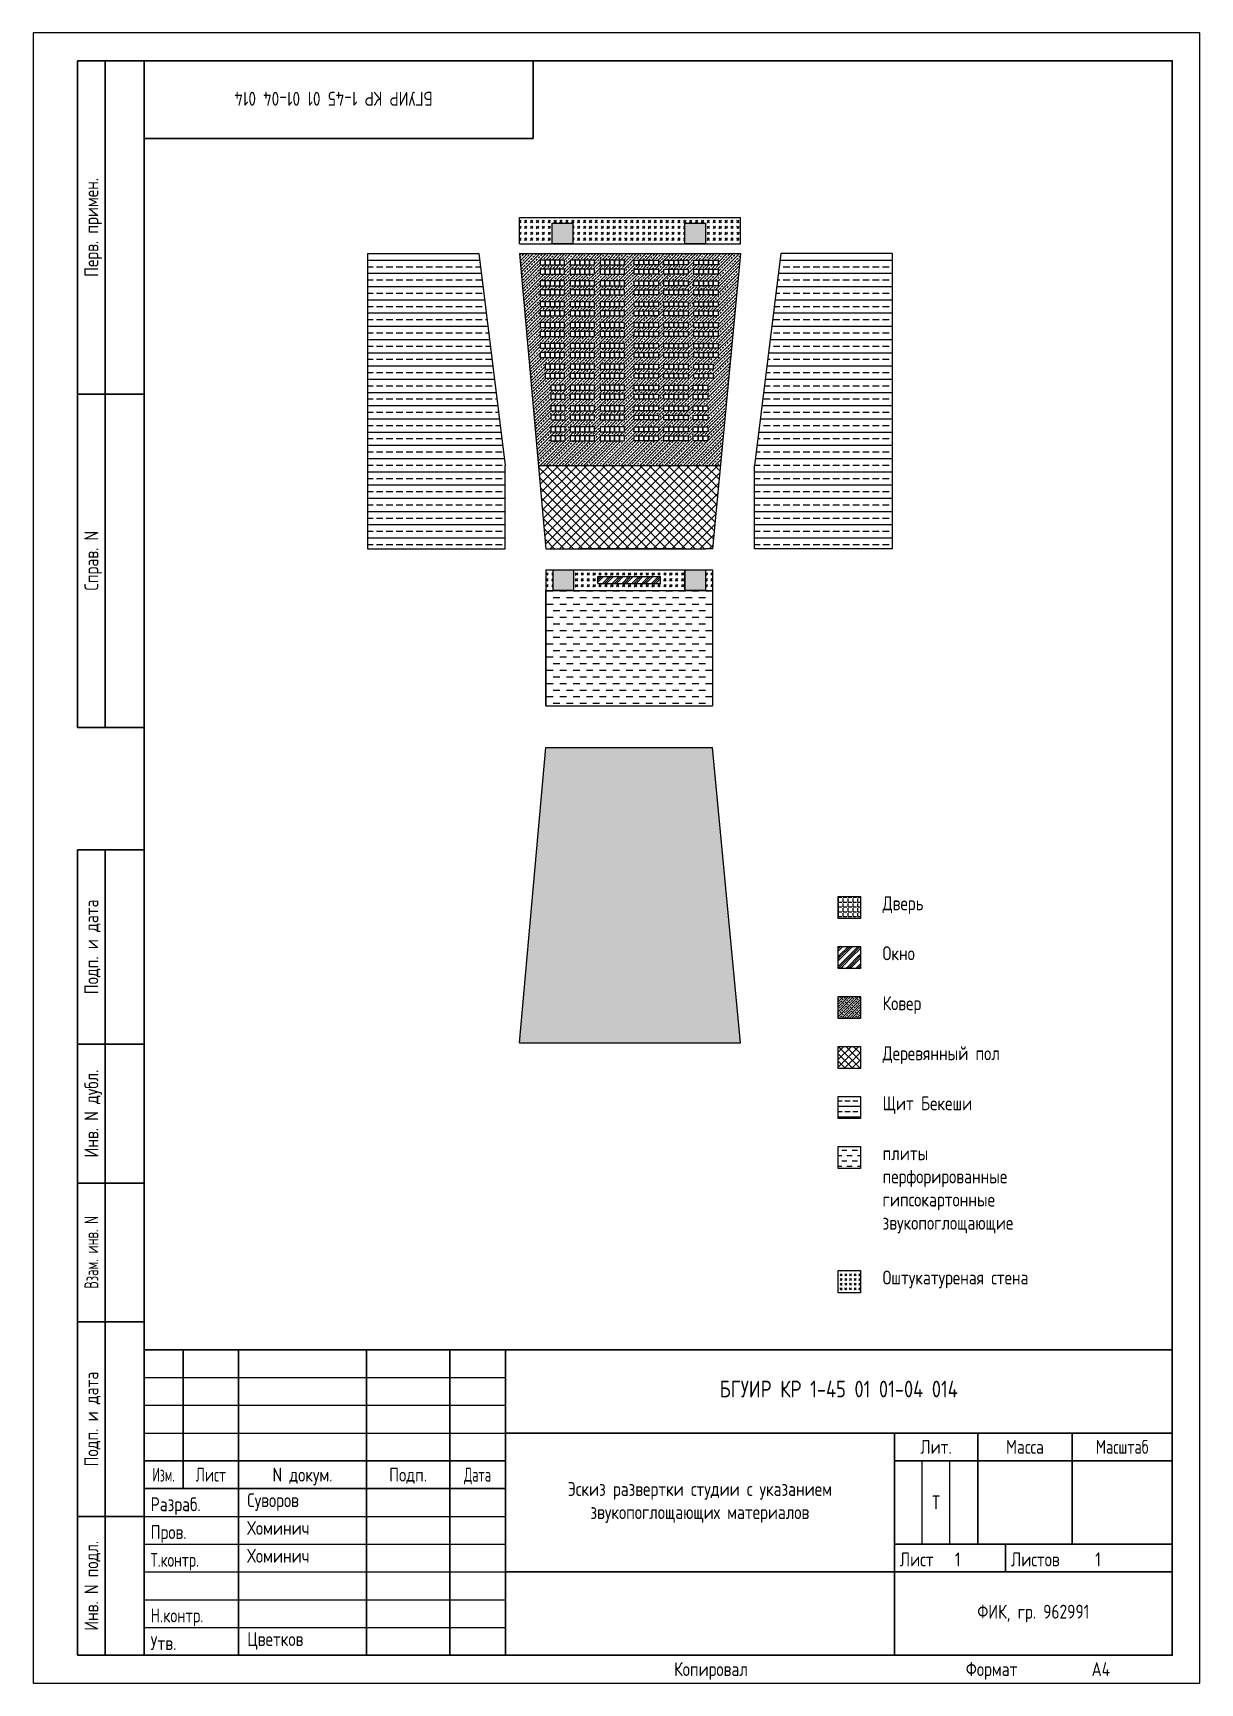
# Model space of a CAD drawing. Header units: millimetres. Extents: x 0 to 210, y 0 to 297.
import ezdxf
from ezdxf.enums import TextEntityAlignment as Align

# ---------------------------------------------------------------- set-up
doc = ezdxf.new("R2010")
doc.units = ezdxf.units.MM
for name, color, linetype, lineweight in [('0.25-STAMP', 250, 'Continuous', 25), ('0.25-TEXT', 250, 'Continuous', 25), ('0.3-STAMP', 7, 'Continuous', 30), ('Размеры', 7, 'Continuous', 25), ('Рамка А4', 250, 'Continuous', 25)]:
    doc.layers.add(name, color=color, linetype=linetype, lineweight=lineweight)
doc.styles.add('ГОСТ 2.304', font='cs_gost2304.shx')
pattern_1 = [(0, (-13.2212, -32.0056), (0, 2.38125), []), (0, (-13.2212, -30.815), (0, 2.38125), [1.190625, -0.595312])]
pattern_2 = [(0, (0, 0), (0, 0.873125), [0.635, -0.238125]), (90, (0, 0), (-0.873125, 5e-17), [0.635, -0.238125])]

msp = doc.modelspace()

# ---------------------------------------------------------------- texts
at = {"insert": (54.09, 285.17), "char_height": 2.5, "attachment_point": 5, "rotation": 180, "style": 'ГОСТ 2.304'}
msp.add_mtext_dynamic_manual_height_columns('БГУИР КР 1-45 01 01-04 014{\\H1.4x; }', width=70, gutter_width=12.5, heights=[0], dxfattribs=at)
at = {"style": 'ГОСТ 2.304'}
for s, width, heights, insert, char_height, attachment_point in [('БГУИР КР 1-45 01 01-04 014{\\H1.4x; }', 120, [19.79], (145, 52.91), 3, 5), ('\\pxsm1,qc;Эскиз развертки студии с указанием звукопоглощающих материалов', 70, [0], (120, 32.5), 2.5, 5), ('Суворов', 23, [0], (38.55, 34.16), 2.5, 1), ('Т', 5, [0], (162.5, 32.5), 2.5, 5), ('Хоминич', 23, [0], (38.55, 29.16), 2.5, 1), ('Хоминич', 23, [0], (38.55, 24.16), 2.5, 1), ('\\pxqc;ФИК, гр. 962991', 50, [0], (180, 12.5), 2.5, 5), ('Цветков', 23, [0], (38.55, 9.16), 2.5, 1)]:
    msp.add_mtext_dynamic_manual_height_columns(s, width=width, gutter_width=12.5, heights=heights, dxfattribs=dict(at, insert=insert, char_height=char_height, attachment_point=attachment_point))
at = {"layer": 'Рамка А4', "color": 0, "char_height": 2.5, "attachment_point": 1, "style": 'ГОСТ 2.304'}
for s, width, heights, insert in [('Дверь', 18.6216, [0], (152.88, 141.6)), ('Окно', 18.6216, [0], (152.88, 132.6)), ('Ковер', 18.6216, [0], (152.88, 123.6)), ('Деревянный пол', 35.3679, [0], (152.88, 114.6)), ('Щит Бекеши', 33.98, [0], (152.88, 105.6)), ('плиты перфорированные гипсокартонные звукопоглощающие', 18.6216, [0], (152.88, 96.6)), ('Оштукатуреная стена', 49.9115, [7.04], (152.88, 74.23))]:
    msp.add_mtext_dynamic_manual_height_columns(s, width=width, gutter_width=12.5, heights=heights, dxfattribs=dict(at, insert=insert))

# ---------------------------------------------------------------- blocks, each defined once
blk = doc.blocks.new('Рамка А4-вертикально')
at = {"layer": '0.25-STAMP'}
for p, q in [((20, 55), (85, 55)), ((20, 50), (85, 50)), ((20, 45), (85, 45)), ((160, 25), (160, 40)), ((165, 25), (165, 40)), ((20, 30), (85, 30)), ((20, 25), (85, 25)), ((20, 20), (85, 20)), ((20, 15), (85, 15)), ((20, 10), (85, 10))]:
    blk.add_line(p, q, dxfattribs=at)
blk.add_lwpolyline([(0, 0), (210, 0), (210, 297), (0, 297), (0, 0)], dxfattribs=at)
at = {"layer": '0.3-STAMP'}
for p, q in [((8, 172), (8, 292)), ((8, 292), (20, 292)), ((13, 172), (13, 292)), ((20, 292), (20, 172)), ((20, 292), (20, 278)), ((90, 292), (20, 292)), ((90, 278), (90, 292)), ((20, 278), (90, 278)), ((8, 232), (20, 232)), ((8, 172), (20, 172)), ((8, 5), (8, 150)), ((20, 150), (8, 150)), ((13, 5), (13, 150)), ((20, 115), (8, 115)), ((20, 90), (8, 90)), ((20, 65), (8, 65)), ((20, 60), (205, 60)), ((20, 5), (20, 60)), ((27, 35), (27, 60)), ((37, 5), (37, 60)), ((60, 5), (60, 60)), ((75, 5), (75, 60)), ((85, 5), (85, 60)), ((205, 5), (205, 60)), ((85, 45), (205, 45)), ((155, 5), (155, 45)), ((170, 25), (170, 45)), ((187, 25), (187, 45)), ((20, 40), (85, 40)), ((155, 40), (205, 40)), ((20, 35), (85, 35)), ((20, 30), (8, 30)), ((155, 25), (205, 25)), ((175, 20), (175, 25)), ((85, 20), (205, 20)), ((20, 5), (8, 5)), ((20, 5), (205, 5))]:
    blk.add_line(p, q, dxfattribs=at)
blk.add_lwpolyline([(20, 5), (205, 5), (205, 292), (20, 292), (20, 5)], dxfattribs=at)
at = {"layer": '0.25-TEXT', "style": 'ГОСТ 2.304'}
for s, p in [('Перв. примен.', (10.5, 262)), ('Справ. N', (10.5, 202)), ('Подп. и дата', (10.5, 132.5)), ('Инв. N дубл.', (10.5, 102.5)), ('Подп. и дата', (10.5, 47.5)), ('Инв. N подл.', (10.5, 17.5))]:
    blk.add_text(s, height=2.5, rotation=90, dxfattribs=at).set_placement(p, align=Align.MIDDLE_CENTER)
at = {"layer": '0.25-TEXT', "style": 'ГОСТ 2.304', "width": 0.8}
blk.add_text('Взам. инв. N', height=2.5, rotation=90, dxfattribs=at).set_placement((10.5, 77.5), align=Align.MIDDLE_CENTER)
at = {"layer": '0.25-TEXT', "style": 'ГОСТ 2.304'}
for s, p in [('Лит.', (162.5, 42.5)), ('Масса', (178.5, 42.5)), ('N докум.', (48.5, 37.5)), ('Подп.', (67.5, 37.5))]:
    blk.add_text(s, height=2.5, dxfattribs=at).set_placement(p, align=Align.MIDDLE_CENTER)
for s, width, p in [('Масштаб', 0.91954, (196, 42.5)), ('Изм.', 0.75, (23.5, 37.5)), ('Лист', 0.9, (32, 37.5)), ('Дата', 0.8, (80, 37.5))]:
    blk.add_text(s, height=2.5, dxfattribs=dict(at, width=width)).set_placement(p, align=Align.MIDDLE_CENTER)
for s, p in [('Разраб.', (21.16, 30.92)), ('Пров.', (21.16, 25.92)), ('Лист   1', (156, 21)), ('Листов     1', (176, 21)), ('Утв.', (21.16, 5.92)), ('A4', (190.5, 1.25))]:
    blk.add_text(s, height=2.5, dxfattribs=at).set_placement(p)
for s, width, p in [('Т.контр.', 0.9, (21.16, 20.92)), ('Н.контр.', 0.95, (21.16, 10.92))]:
    blk.add_text(s, height=2.5, dxfattribs=dict(at, width=width)).set_placement(p)
for s, p in [('Копировал', (122, 1.25)), ('Формат', (172.5, 1.25))]:
    blk.add_text(s, height=2.5, dxfattribs=at).set_placement(p, align=Align.CENTER)

# ---------------------------------------------------------------- hatches: boundary and pattern name
at = {"layer": 'Рамка А4'}
h = msp.add_hatch(dxfattribs=at)
h.set_pattern_fill('GOST_GLASS', color=0, scale=0.125)
h.set_pattern_definition([(45, (-21.8686, -32.0056), (1.0606602, 0), [0.625, -0.875]), (45, (-21.6035, -32.0056), (1.0606602, 0), [0.25, -1.25]), (45, (-21.8686, -31.74045), (1.0606602, 0), [0.25, -1.25])])
h.paths.add_polyline_path([(117.29, 259.04), (117.29, 262.79), (121.04, 262.79), (121.04, 259.04), (127.29, 259.04), (127.29, 263.79), (87.52, 263.79), (87.52, 259.04), (93.42, 259.04), (93.42, 262.79), (97.17, 262.79), (97.17, 259.04)])
h = msp.add_hatch(dxfattribs=at)
h.set_pattern_fill('ANGLE', color=0, scale=0.125)
h.set_pattern_definition(pattern_2)
h.paths.add_polyline_path([(97.29, 200.4), (93.54, 200.4), (93.54, 196.65), (97.29, 196.65)])
h.paths.add_polyline_path([(121.04, 200.4), (117.29, 200.4), (117.29, 196.65), (121.04, 196.65)])
h.paths.add_polyline_path([(121.04, 262.79), (117.29, 262.79), (117.29, 259.04), (121.04, 259.04)])
h.paths.add_polyline_path([(97.17, 262.79), (93.42, 262.79), (93.42, 259.04), (97.17, 259.04)])
h = msp.add_hatch(dxfattribs=at)
h.set_pattern_fill('BRASS', color=0, scale=0.375)
h.set_pattern_definition(pattern_1)
h.paths.add_polyline_path([(60.22, 204.17), (84.97, 204.17), (84.97, 219.17), (80.22, 257.3), (60.22, 257.3)])
h = msp.add_hatch(dxfattribs=at)
h.set_pattern_fill('ANSI33', color=0, scale=0.125)
h.set_pattern_definition([(45, (-21.8686, -32.0056), (-0.561266, 0.561266), []), (45, (-21.3074, -32.0056), (-0.561266, 0.561266), [0.396875, -0.1984375])])
h.paths.add_polyline_path([(127.29, 257.3), (87.52, 257.3), (90.94, 219.17), (123.7, 219.17)])
h.paths.add_polyline_path([(95.67, 253.62), (94.79, 253.62), (93.92, 253.62), (93.04, 253.62), (92.17, 253.62), (91.29, 253.62), (91.29, 254.49), (92.17, 254.49), (93.04, 254.49), (93.92, 254.49), (94.79, 254.49), (95.67, 254.49)], flags=16)
h.paths.add_polyline_path([(95.67, 252.37), (95.67, 251.49), (94.79, 251.49), (93.92, 251.49), (93.04, 251.49), (92.17, 251.49), (91.29, 251.49), (91.29, 252.37), (92.17, 252.37), (93.04, 252.37), (93.92, 252.37), (94.79, 252.37)], flags=16)
h.paths.add_polyline_path([(95.67, 255.24), (94.79, 255.24), (93.92, 255.24), (93.04, 255.24), (92.17, 255.24), (91.29, 255.24), (91.29, 256.12), (92.17, 256.12), (93.04, 256.12), (93.92, 256.12), (94.79, 256.12), (95.67, 256.12)], flags=16)
h.paths.add_polyline_path([(95.67, 250.74), (95.67, 249.87), (94.79, 249.87), (93.92, 249.87), (93.04, 249.87), (92.17, 249.87), (91.29, 249.87), (91.29, 250.74), (92.17, 250.74), (93.04, 250.74), (93.92, 250.74), (94.79, 250.74)], flags=16)
h.paths.add_polyline_path([(95.67, 248.62), (95.67, 247.74), (94.79, 247.74), (93.92, 247.74), (93.04, 247.74), (92.17, 247.74), (91.29, 247.74), (91.29, 248.62), (92.17, 248.62), (93.04, 248.62), (93.92, 248.62), (94.79, 248.62)], flags=16)
h.paths.add_polyline_path([(95.67, 246.99), (95.67, 246.12), (94.79, 246.12), (93.92, 246.12), (93.04, 246.12), (92.17, 246.12), (91.29, 246.12), (91.29, 246.99), (92.17, 246.99), (93.04, 246.99), (93.92, 246.99), (94.79, 246.99)], flags=16)
h.paths.add_polyline_path([(101.04, 253.62), (100.17, 253.62), (99.29, 253.62), (98.42, 253.62), (97.54, 253.62), (96.67, 253.62), (96.67, 254.49), (97.54, 254.49), (98.42, 254.49), (99.29, 254.49), (100.17, 254.49), (101.04, 254.49)], flags=16)
h.paths.add_polyline_path([(101.04, 252.37), (101.04, 251.49), (100.17, 251.49), (99.29, 251.49), (98.42, 251.49), (97.54, 251.49), (96.67, 251.49), (96.67, 252.37), (97.54, 252.37), (98.42, 252.37), (99.29, 252.37), (100.17, 252.37)], flags=16)
h.paths.add_polyline_path([(101.04, 255.24), (100.17, 255.24), (99.29, 255.24), (98.42, 255.24), (97.54, 255.24), (96.67, 255.24), (96.67, 256.12), (97.54, 256.12), (98.42, 256.12), (99.29, 256.12), (100.17, 256.12), (101.04, 256.12)], flags=16)
h.paths.add_polyline_path([(101.04, 250.74), (101.04, 249.87), (100.17, 249.87), (99.29, 249.87), (98.42, 249.87), (97.54, 249.87), (96.67, 249.87), (96.67, 250.74), (97.54, 250.74), (98.42, 250.74), (99.29, 250.74), (100.17, 250.74)], flags=16)
h.paths.add_polyline_path([(101.04, 248.62), (101.04, 247.74), (100.17, 247.74), (99.29, 247.74), (98.42, 247.74), (97.54, 247.74), (96.67, 247.74), (96.67, 248.62), (97.54, 248.62), (98.42, 248.62), (99.29, 248.62), (100.17, 248.62)], flags=16)
h.paths.add_polyline_path([(95.67, 244.87), (95.67, 243.99), (94.79, 243.99), (93.92, 243.99), (93.04, 243.99), (92.17, 243.99), (91.29, 243.99), (91.29, 244.87), (92.17, 244.87), (93.04, 244.87), (93.92, 244.87), (94.79, 244.87)], flags=16)
h.paths.add_polyline_path([(101.04, 246.99), (101.04, 246.12), (100.17, 246.12), (99.29, 246.12), (98.42, 246.12), (97.54, 246.12), (96.67, 246.12), (96.67, 246.99), (97.54, 246.99), (98.42, 246.99), (99.29, 246.99), (100.17, 246.99)], flags=16)
h.paths.add_polyline_path([(95.67, 243.24), (95.67, 242.37), (94.79, 242.37), (93.92, 242.37), (93.04, 242.37), (92.17, 242.37), (91.29, 242.37), (91.29, 243.24), (92.17, 243.24), (93.04, 243.24), (93.92, 243.24), (94.79, 243.24)], flags=16)
h.paths.add_polyline_path([(101.04, 244.87), (101.04, 243.99), (100.17, 243.99), (99.29, 243.99), (98.42, 243.99), (97.54, 243.99), (96.67, 243.99), (96.67, 244.87), (97.54, 244.87), (98.42, 244.87), (99.29, 244.87), (100.17, 244.87)], flags=16)
h.paths.add_polyline_path([(95.67, 241.12), (95.67, 240.24), (94.79, 240.24), (93.92, 240.24), (93.04, 240.24), (92.17, 240.24), (91.29, 240.24), (91.29, 241.12), (92.17, 241.12), (93.04, 241.12), (93.92, 241.12), (94.79, 241.12)], flags=16)
h.paths.add_polyline_path([(106.42, 253.62), (105.54, 253.62), (104.67, 253.62), (103.79, 253.62), (102.92, 253.62), (102.04, 253.62), (102.04, 254.49), (102.92, 254.49), (103.79, 254.49), (104.67, 254.49), (105.54, 254.49), (106.42, 254.49)], flags=16)
h.paths.add_polyline_path([(101.04, 243.24), (101.04, 242.37), (100.17, 242.37), (99.29, 242.37), (98.42, 242.37), (97.54, 242.37), (96.67, 242.37), (96.67, 243.24), (97.54, 243.24), (98.42, 243.24), (99.29, 243.24), (100.17, 243.24)], flags=16)
h.paths.add_polyline_path([(106.42, 252.37), (106.42, 251.49), (105.54, 251.49), (104.67, 251.49), (103.79, 251.49), (102.92, 251.49), (102.04, 251.49), (102.04, 252.37), (102.92, 252.37), (103.79, 252.37), (104.67, 252.37), (105.54, 252.37)], flags=16)
h.paths.add_polyline_path([(106.42, 255.24), (105.54, 255.24), (104.67, 255.24), (103.79, 255.24), (102.92, 255.24), (102.04, 255.24), (102.04, 256.12), (102.92, 256.12), (103.79, 256.12), (104.67, 256.12), (105.54, 256.12), (106.42, 256.12)], flags=16)
h.paths.add_polyline_path([(106.42, 250.74), (106.42, 249.87), (105.54, 249.87), (104.67, 249.87), (103.79, 249.87), (102.92, 249.87), (102.04, 249.87), (102.04, 250.74), (102.92, 250.74), (103.79, 250.74), (104.67, 250.74), (105.54, 250.74)], flags=16)
h.paths.add_polyline_path([(106.42, 248.62), (106.42, 247.74), (105.54, 247.74), (104.67, 247.74), (103.79, 247.74), (102.92, 247.74), (102.04, 247.74), (102.04, 248.62), (102.92, 248.62), (103.79, 248.62), (104.67, 248.62), (105.54, 248.62)], flags=16)
h.paths.add_polyline_path([(95.67, 239.49), (95.67, 238.62), (94.79, 238.62), (93.92, 238.62), (93.04, 238.62), (92.17, 238.62), (91.29, 238.62), (91.29, 239.49), (92.17, 239.49), (93.04, 239.49), (93.92, 239.49), (94.79, 239.49)], flags=16)
h.paths.add_polyline_path([(106.42, 246.99), (106.42, 246.12), (105.54, 246.12), (104.67, 246.12), (103.79, 246.12), (102.92, 246.12), (102.04, 246.12), (102.04, 246.99), (102.92, 246.99), (103.79, 246.99), (104.67, 246.99), (105.54, 246.99)], flags=16)
h.paths.add_polyline_path([(101.04, 241.12), (101.04, 240.24), (100.17, 240.24), (99.29, 240.24), (98.42, 240.24), (97.54, 240.24), (96.67, 240.24), (96.67, 241.12), (97.54, 241.12), (98.42, 241.12), (99.29, 241.12), (100.17, 241.12)], flags=16)
h.paths.add_polyline_path([(106.42, 244.87), (106.42, 243.99), (105.54, 243.99), (104.67, 243.99), (103.79, 243.99), (102.92, 243.99), (102.04, 243.99), (102.04, 244.87), (102.92, 244.87), (103.79, 244.87), (104.67, 244.87), (105.54, 244.87)], flags=16)
h.paths.add_polyline_path([(101.04, 239.49), (101.04, 238.62), (100.17, 238.62), (99.29, 238.62), (98.42, 238.62), (97.54, 238.62), (96.67, 238.62), (96.67, 239.49), (97.54, 239.49), (98.42, 239.49), (99.29, 239.49), (100.17, 239.49)], flags=16)
h.paths.add_polyline_path([(106.42, 243.24), (106.42, 242.37), (105.54, 242.37), (104.67, 242.37), (103.79, 242.37), (102.92, 242.37), (102.04, 242.37), (102.04, 243.24), (102.92, 243.24), (103.79, 243.24), (104.67, 243.24), (105.54, 243.24)], flags=16)
h.paths.add_polyline_path([(95.67, 237.37), (95.67, 236.49), (94.79, 236.49), (93.92, 236.49), (93.04, 236.49), (92.17, 236.49), (92.17, 237.37), (93.04, 237.37), (93.92, 237.37), (94.79, 237.37)], flags=16)
h.paths.add_polyline_path([(101.04, 237.37), (101.04, 236.49), (100.17, 236.49), (99.29, 236.49), (98.42, 236.49), (97.54, 236.49), (96.67, 236.49), (96.67, 237.37), (97.54, 237.37), (98.42, 237.37), (99.29, 237.37), (100.17, 237.37)], flags=16)
h.paths.add_polyline_path([(106.42, 241.12), (106.42, 240.24), (105.54, 240.24), (104.67, 240.24), (103.79, 240.24), (102.92, 240.24), (102.04, 240.24), (102.04, 241.12), (102.92, 241.12), (103.79, 241.12), (104.67, 241.12), (105.54, 241.12)], flags=16)
h.paths.add_polyline_path([(95.67, 235.74), (95.67, 234.87), (94.79, 234.87), (93.92, 234.87), (93.04, 234.87), (92.17, 234.87), (92.17, 235.74), (93.04, 235.74), (93.92, 235.74), (94.79, 235.74)], flags=16)
h.paths.add_polyline_path([(112.54, 253.62), (111.67, 253.62), (110.79, 253.62), (109.92, 253.62), (109.04, 253.62), (108.17, 253.62), (108.17, 254.49), (109.04, 254.49), (109.92, 254.49), (110.79, 254.49), (111.67, 254.49), (112.54, 254.49)], flags=16)
h.paths.add_polyline_path([(112.54, 252.37), (112.54, 251.49), (111.67, 251.49), (110.79, 251.49), (109.92, 251.49), (109.04, 251.49), (108.17, 251.49), (108.17, 252.37), (109.04, 252.37), (109.92, 252.37), (110.79, 252.37), (111.67, 252.37)], flags=16)
h.paths.add_polyline_path([(112.54, 255.24), (111.67, 255.24), (110.79, 255.24), (109.92, 255.24), (109.04, 255.24), (108.17, 255.24), (108.17, 256.12), (109.04, 256.12), (109.92, 256.12), (110.79, 256.12), (111.67, 256.12), (112.54, 256.12)], flags=16)
h.paths.add_polyline_path([(106.42, 239.49), (106.42, 238.62), (105.54, 238.62), (104.67, 238.62), (103.79, 238.62), (102.92, 238.62), (102.04, 238.62), (102.04, 239.49), (102.92, 239.49), (103.79, 239.49), (104.67, 239.49), (105.54, 239.49)], flags=16)
h.paths.add_polyline_path([(112.54, 250.74), (112.54, 249.87), (111.67, 249.87), (110.79, 249.87), (109.92, 249.87), (109.04, 249.87), (108.17, 249.87), (108.17, 250.74), (109.04, 250.74), (109.92, 250.74), (110.79, 250.74), (111.67, 250.74)], flags=16)
h.paths.add_polyline_path([(101.04, 235.74), (101.04, 234.87), (100.17, 234.87), (99.29, 234.87), (98.42, 234.87), (97.54, 234.87), (96.67, 234.87), (96.67, 235.74), (97.54, 235.74), (98.42, 235.74), (99.29, 235.74), (100.17, 235.74)], flags=16)
h.paths.add_polyline_path([(112.54, 248.62), (112.54, 247.74), (111.67, 247.74), (110.79, 247.74), (109.92, 247.74), (109.04, 247.74), (108.17, 247.74), (108.17, 248.62), (109.04, 248.62), (109.92, 248.62), (110.79, 248.62), (111.67, 248.62)], flags=16)
h.paths.add_polyline_path([(112.54, 246.99), (112.54, 246.12), (111.67, 246.12), (110.79, 246.12), (109.92, 246.12), (109.04, 246.12), (108.17, 246.12), (108.17, 246.99), (109.04, 246.99), (109.92, 246.99), (110.79, 246.99), (111.67, 246.99)], flags=16)
h.paths.add_polyline_path([(95.79, 233.62), (95.79, 232.74), (94.92, 232.74), (94.04, 232.74), (93.17, 232.74), (93.17, 233.62), (94.04, 233.62), (94.92, 233.62)], flags=16)
h.paths.add_polyline_path([(106.42, 237.37), (106.42, 236.49), (105.54, 236.49), (104.67, 236.49), (103.79, 236.49), (102.92, 236.49), (102.04, 236.49), (102.04, 237.37), (102.92, 237.37), (103.79, 237.37), (104.67, 237.37), (105.54, 237.37)], flags=16)
h.paths.add_polyline_path([(112.54, 244.87), (112.54, 243.99), (111.67, 243.99), (110.79, 243.99), (109.92, 243.99), (109.04, 243.99), (108.17, 243.99), (108.17, 244.87), (109.04, 244.87), (109.92, 244.87), (110.79, 244.87), (111.67, 244.87)], flags=16)
h.paths.add_polyline_path([(101.04, 233.62), (101.04, 232.74), (100.17, 232.74), (99.29, 232.74), (98.42, 232.74), (97.54, 232.74), (96.67, 232.74), (96.67, 233.62), (97.54, 233.62), (98.42, 233.62), (99.29, 233.62), (100.17, 233.62)], flags=16)
h.paths.add_polyline_path([(112.54, 243.24), (112.54, 242.37), (111.67, 242.37), (110.79, 242.37), (109.92, 242.37), (109.04, 242.37), (108.17, 242.37), (108.17, 243.24), (109.04, 243.24), (109.92, 243.24), (110.79, 243.24), (111.67, 243.24)], flags=16)
h.paths.add_polyline_path([(106.42, 235.74), (106.42, 234.87), (105.54, 234.87), (104.67, 234.87), (103.79, 234.87), (102.92, 234.87), (102.04, 234.87), (102.04, 235.74), (102.92, 235.74), (103.79, 235.74), (104.67, 235.74), (105.54, 235.74)], flags=16)
h.paths.add_polyline_path([(95.79, 231.99), (95.79, 231.12), (94.92, 231.12), (94.04, 231.12), (93.17, 231.12), (93.17, 231.99), (94.04, 231.99), (94.92, 231.99)], flags=16)
h.paths.add_polyline_path([(112.54, 241.12), (112.54, 240.24), (111.67, 240.24), (110.79, 240.24), (109.92, 240.24), (109.04, 240.24), (108.17, 240.24), (108.17, 241.12), (109.04, 241.12), (109.92, 241.12), (110.79, 241.12), (111.67, 241.12)], flags=16)
h.paths.add_polyline_path([(101.04, 231.99), (101.04, 231.12), (100.17, 231.12), (99.29, 231.12), (98.42, 231.12), (97.54, 231.12), (96.67, 231.12), (96.67, 231.99), (97.54, 231.99), (98.42, 231.99), (99.29, 231.99), (100.17, 231.99)], flags=16)
h.paths.add_polyline_path([(112.54, 239.49), (112.54, 238.62), (111.67, 238.62), (110.79, 238.62), (109.92, 238.62), (109.04, 238.62), (108.17, 238.62), (108.17, 239.49), (109.04, 239.49), (109.92, 239.49), (110.79, 239.49), (111.67, 239.49)], flags=16)
h.paths.add_polyline_path([(106.42, 233.62), (106.42, 232.74), (105.54, 232.74), (104.67, 232.74), (103.79, 232.74), (102.92, 232.74), (102.04, 232.74), (102.04, 233.62), (102.92, 233.62), (103.79, 233.62), (104.67, 233.62), (105.54, 233.62)], flags=16)
h.paths.add_polyline_path([(95.79, 229.87), (95.79, 228.99), (94.92, 228.99), (94.04, 228.99), (93.17, 228.99), (93.17, 229.87), (94.04, 229.87), (94.92, 229.87)], flags=16)
h.paths.add_polyline_path([(117.92, 253.62), (117.04, 253.62), (116.17, 253.62), (115.29, 253.62), (114.42, 253.62), (113.54, 253.62), (113.54, 254.49), (114.42, 254.49), (115.29, 254.49), (116.17, 254.49), (117.04, 254.49), (117.92, 254.49)], flags=16)
h.paths.add_polyline_path([(117.92, 252.37), (117.92, 251.49), (117.04, 251.49), (116.17, 251.49), (115.29, 251.49), (114.42, 251.49), (113.54, 251.49), (113.54, 252.37), (114.42, 252.37), (115.29, 252.37), (116.17, 252.37), (117.04, 252.37)], flags=16)
h.paths.add_polyline_path([(117.92, 255.24), (117.04, 255.24), (116.17, 255.24), (115.29, 255.24), (114.42, 255.24), (113.54, 255.24), (113.54, 256.12), (114.42, 256.12), (115.29, 256.12), (116.17, 256.12), (117.04, 256.12), (117.92, 256.12)], flags=16)
h.paths.add_polyline_path([(117.92, 250.74), (117.92, 249.87), (117.04, 249.87), (116.17, 249.87), (115.29, 249.87), (114.42, 249.87), (113.54, 249.87), (113.54, 250.74), (114.42, 250.74), (115.29, 250.74), (116.17, 250.74), (117.04, 250.74)], flags=16)
h.paths.add_polyline_path([(117.92, 248.62), (117.92, 247.74), (117.04, 247.74), (116.17, 247.74), (115.29, 247.74), (114.42, 247.74), (113.54, 247.74), (113.54, 248.62), (114.42, 248.62), (115.29, 248.62), (116.17, 248.62), (117.04, 248.62)], flags=16)
h.paths.add_polyline_path([(101.04, 229.87), (101.04, 228.99), (100.17, 228.99), (99.29, 228.99), (98.42, 228.99), (97.54, 228.99), (96.67, 228.99), (96.67, 229.87), (97.54, 229.87), (98.42, 229.87), (99.29, 229.87), (100.17, 229.87)], flags=16)
h.paths.add_polyline_path([(112.54, 237.37), (112.54, 236.49), (111.67, 236.49), (110.79, 236.49), (109.92, 236.49), (109.04, 236.49), (108.17, 236.49), (108.17, 237.37), (109.04, 237.37), (109.92, 237.37), (110.79, 237.37), (111.67, 237.37)], flags=16)
h.paths.add_polyline_path([(117.92, 246.99), (117.92, 246.12), (117.04, 246.12), (116.17, 246.12), (115.29, 246.12), (114.42, 246.12), (113.54, 246.12), (113.54, 246.99), (114.42, 246.99), (115.29, 246.99), (116.17, 246.99), (117.04, 246.99)], flags=16)
h.paths.add_polyline_path([(106.42, 231.99), (106.42, 231.12), (105.54, 231.12), (104.67, 231.12), (103.79, 231.12), (102.92, 231.12), (102.04, 231.12), (102.04, 231.99), (102.92, 231.99), (103.79, 231.99), (104.67, 231.99), (105.54, 231.99)], flags=16)
h.paths.add_polyline_path([(95.79, 228.24), (95.79, 227.37), (94.92, 227.37), (94.04, 227.37), (93.17, 227.37), (93.17, 228.24), (94.04, 228.24), (94.92, 228.24)], flags=16)
h.paths.add_polyline_path([(117.92, 244.87), (117.92, 243.99), (117.04, 243.99), (116.17, 243.99), (115.29, 243.99), (114.42, 243.99), (113.54, 243.99), (113.54, 244.87), (114.42, 244.87), (115.29, 244.87), (116.17, 244.87), (117.04, 244.87)], flags=16)
h.paths.add_polyline_path([(112.54, 235.74), (112.54, 234.87), (111.67, 234.87), (110.79, 234.87), (109.92, 234.87), (109.04, 234.87), (108.17, 234.87), (108.17, 235.74), (109.04, 235.74), (109.92, 235.74), (110.79, 235.74), (111.67, 235.74)], flags=16)
h.paths.add_polyline_path([(117.92, 243.24), (117.92, 242.37), (117.04, 242.37), (116.17, 242.37), (115.29, 242.37), (114.42, 242.37), (113.54, 242.37), (113.54, 243.24), (114.42, 243.24), (115.29, 243.24), (116.17, 243.24), (117.04, 243.24)], flags=16)
h.paths.add_polyline_path([(101.04, 228.24), (101.04, 227.37), (100.17, 227.37), (99.29, 227.37), (98.42, 227.37), (97.54, 227.37), (96.67, 227.37), (96.67, 228.24), (97.54, 228.24), (98.42, 228.24), (99.29, 228.24), (100.17, 228.24)], flags=16)
h.paths.add_polyline_path([(106.42, 229.87), (106.42, 228.99), (105.54, 228.99), (104.67, 228.99), (103.79, 228.99), (102.92, 228.99), (102.04, 228.99), (102.04, 229.87), (102.92, 229.87), (103.79, 229.87), (104.67, 229.87), (105.54, 229.87)], flags=16)
h.paths.add_polyline_path([(117.92, 241.12), (117.92, 240.24), (117.04, 240.24), (116.17, 240.24), (115.29, 240.24), (114.42, 240.24), (113.54, 240.24), (113.54, 241.12), (114.42, 241.12), (115.29, 241.12), (116.17, 241.12), (117.04, 241.12)], flags=16)
h.paths.add_polyline_path([(112.54, 233.62), (112.54, 232.74), (111.67, 232.74), (110.79, 232.74), (109.92, 232.74), (109.04, 232.74), (108.17, 232.74), (108.17, 233.62), (109.04, 233.62), (109.92, 233.62), (110.79, 233.62), (111.67, 233.62)], flags=16)
h.paths.add_polyline_path([(95.79, 226.12), (95.79, 225.24), (94.92, 225.24), (94.04, 225.24), (93.17, 225.24), (93.17, 226.12), (94.04, 226.12), (94.92, 226.12)], flags=16)
h.paths.add_polyline_path([(117.92, 239.49), (117.92, 238.62), (117.04, 238.62), (116.17, 238.62), (115.29, 238.62), (114.42, 238.62), (113.54, 238.62), (113.54, 239.49), (114.42, 239.49), (115.29, 239.49), (116.17, 239.49), (117.04, 239.49)], flags=16)
h.paths.add_polyline_path([(106.42, 228.24), (106.42, 227.37), (105.54, 227.37), (104.67, 227.37), (103.79, 227.37), (102.92, 227.37), (102.04, 227.37), (102.04, 228.24), (102.92, 228.24), (103.79, 228.24), (104.67, 228.24), (105.54, 228.24)], flags=16)
h.paths.add_polyline_path([(101.04, 226.12), (101.04, 225.24), (100.17, 225.24), (99.29, 225.24), (98.42, 225.24), (97.54, 225.24), (96.67, 225.24), (96.67, 226.12), (97.54, 226.12), (98.42, 226.12), (99.29, 226.12), (100.17, 226.12)], flags=16)
h.paths.add_polyline_path([(112.54, 231.99), (112.54, 231.12), (111.67, 231.12), (110.79, 231.12), (109.92, 231.12), (109.04, 231.12), (108.17, 231.12), (108.17, 231.99), (109.04, 231.99), (109.92, 231.99), (110.79, 231.99), (111.67, 231.99)], flags=16)
h.paths.add_polyline_path([(117.92, 237.37), (117.92, 236.49), (117.04, 236.49), (116.17, 236.49), (115.29, 236.49), (114.42, 236.49), (113.54, 236.49), (113.54, 237.37), (114.42, 237.37), (115.29, 237.37), (116.17, 237.37), (117.04, 237.37)], flags=16)
h.paths.add_polyline_path([(95.79, 224.49), (95.79, 223.62), (94.92, 223.62), (94.04, 223.62), (93.17, 223.62), (93.17, 224.49), (94.04, 224.49), (94.92, 224.49)], flags=16)
h.paths.add_polyline_path([(123.29, 253.62), (122.42, 253.62), (121.54, 253.62), (120.67, 253.62), (119.79, 253.62), (118.92, 253.62), (118.92, 254.49), (119.79, 254.49), (120.67, 254.49), (121.54, 254.49), (122.42, 254.49), (123.29, 254.49)], flags=16)
h.paths.add_polyline_path([(123.29, 252.37), (123.29, 251.49), (122.42, 251.49), (121.54, 251.49), (120.67, 251.49), (119.79, 251.49), (118.92, 251.49), (118.92, 252.37), (119.79, 252.37), (120.67, 252.37), (121.54, 252.37), (122.42, 252.37)], flags=16)
h.paths.add_polyline_path([(123.29, 255.24), (122.42, 255.24), (121.54, 255.24), (120.67, 255.24), (119.79, 255.24), (118.92, 255.24), (118.92, 256.12), (119.79, 256.12), (120.67, 256.12), (121.54, 256.12), (122.42, 256.12), (123.29, 256.12)], flags=16)
h.paths.add_polyline_path([(123.29, 250.74), (123.29, 249.87), (122.42, 249.87), (121.54, 249.87), (120.67, 249.87), (119.79, 249.87), (118.92, 249.87), (118.92, 250.74), (119.79, 250.74), (120.67, 250.74), (121.54, 250.74), (122.42, 250.74)], flags=16)
h.paths.add_polyline_path([(123.29, 248.62), (123.29, 247.74), (122.42, 247.74), (121.54, 247.74), (120.67, 247.74), (119.79, 247.74), (118.92, 247.74), (118.92, 248.62), (119.79, 248.62), (120.67, 248.62), (121.54, 248.62), (122.42, 248.62)], flags=16)
h.paths.add_polyline_path([(101.04, 224.49), (101.04, 223.62), (100.17, 223.62), (99.29, 223.62), (98.42, 223.62), (97.54, 223.62), (96.67, 223.62), (96.67, 224.49), (97.54, 224.49), (98.42, 224.49), (99.29, 224.49), (100.17, 224.49)], flags=16)
h.paths.add_polyline_path([(117.92, 235.74), (117.92, 234.87), (117.04, 234.87), (116.17, 234.87), (115.29, 234.87), (114.42, 234.87), (113.54, 234.87), (113.54, 235.74), (114.42, 235.74), (115.29, 235.74), (116.17, 235.74), (117.04, 235.74)], flags=16)
h.paths.add_polyline_path([(106.42, 226.12), (106.42, 225.24), (105.54, 225.24), (104.67, 225.24), (103.79, 225.24), (102.92, 225.24), (102.04, 225.24), (102.04, 226.12), (102.92, 226.12), (103.79, 226.12), (104.67, 226.12), (105.54, 226.12)], flags=16)
h.paths.add_polyline_path([(123.29, 246.99), (123.29, 246.12), (122.42, 246.12), (121.54, 246.12), (120.67, 246.12), (119.79, 246.12), (118.92, 246.12), (118.92, 246.99), (119.79, 246.99), (120.67, 246.99), (121.54, 246.99), (122.42, 246.99)], flags=16)
h.paths.add_polyline_path([(112.54, 229.87), (112.54, 228.99), (111.67, 228.99), (110.79, 228.99), (109.92, 228.99), (109.04, 228.99), (108.17, 228.99), (108.17, 229.87), (109.04, 229.87), (109.92, 229.87), (110.79, 229.87), (111.67, 229.87)], flags=16)
h.paths.add_polyline_path([(123.29, 244.87), (123.29, 243.99), (122.42, 243.99), (121.54, 243.99), (120.67, 243.99), (119.79, 243.99), (118.92, 243.99), (118.92, 244.87), (119.79, 244.87), (120.67, 244.87), (121.54, 244.87), (122.42, 244.87)], flags=16)
h.paths.add_polyline_path([(123.29, 243.24), (123.29, 242.37), (122.42, 242.37), (121.54, 242.37), (120.67, 242.37), (119.79, 242.37), (118.92, 242.37), (118.92, 243.24), (119.79, 243.24), (120.67, 243.24), (121.54, 243.24), (122.42, 243.24)], flags=16)
h.paths.add_polyline_path([(117.92, 233.62), (117.92, 232.74), (117.04, 232.74), (116.17, 232.74), (115.29, 232.74), (114.42, 232.74), (113.54, 232.74), (113.54, 233.62), (114.42, 233.62), (115.29, 233.62), (116.17, 233.62), (117.04, 233.62)], flags=16)
h.paths.add_polyline_path([(112.54, 228.24), (112.54, 227.37), (111.67, 227.37), (110.79, 227.37), (109.92, 227.37), (109.04, 227.37), (108.17, 227.37), (108.17, 228.24), (109.04, 228.24), (109.92, 228.24), (110.79, 228.24), (111.67, 228.24)], flags=16)
h.paths.add_polyline_path([(106.42, 224.49), (106.42, 223.62), (105.54, 223.62), (104.67, 223.62), (103.79, 223.62), (102.92, 223.62), (102.04, 223.62), (102.04, 224.49), (102.92, 224.49), (103.79, 224.49), (104.67, 224.49), (105.54, 224.49)], flags=16)
h.paths.add_polyline_path([(123.29, 241.12), (123.29, 240.24), (122.42, 240.24), (121.54, 240.24), (120.67, 240.24), (119.79, 240.24), (118.92, 240.24), (118.92, 241.12), (119.79, 241.12), (120.67, 241.12), (121.54, 241.12), (122.42, 241.12)], flags=16)
h.paths.add_polyline_path([(117.92, 231.99), (117.92, 231.12), (117.04, 231.12), (116.17, 231.12), (115.29, 231.12), (114.42, 231.12), (113.54, 231.12), (113.54, 231.99), (114.42, 231.99), (115.29, 231.99), (116.17, 231.99), (117.04, 231.99)], flags=16)
h.paths.add_polyline_path([(123.29, 239.49), (123.29, 238.62), (122.42, 238.62), (121.54, 238.62), (120.67, 238.62), (119.79, 238.62), (118.92, 238.62), (118.92, 239.49), (119.79, 239.49), (120.67, 239.49), (121.54, 239.49), (122.42, 239.49)], flags=16)
h.paths.add_polyline_path([(112.54, 226.12), (112.54, 225.24), (111.67, 225.24), (110.79, 225.24), (109.92, 225.24), (109.04, 225.24), (108.17, 225.24), (108.17, 226.12), (109.04, 226.12), (109.92, 226.12), (110.79, 226.12), (111.67, 226.12)], flags=16)
h.paths.add_polyline_path([(122.42, 237.37), (122.42, 236.49), (121.54, 236.49), (120.67, 236.49), (119.79, 236.49), (118.92, 236.49), (118.92, 237.37), (119.79, 237.37), (120.67, 237.37), (121.54, 237.37)], flags=16)
h.paths.add_polyline_path([(117.92, 229.87), (117.92, 228.99), (117.04, 228.99), (116.17, 228.99), (115.29, 228.99), (114.42, 228.99), (113.54, 228.99), (113.54, 229.87), (114.42, 229.87), (115.29, 229.87), (116.17, 229.87), (117.04, 229.87)], flags=16)
h.paths.add_polyline_path([(122.42, 235.74), (122.42, 234.87), (121.54, 234.87), (120.67, 234.87), (119.79, 234.87), (118.92, 234.87), (118.92, 235.74), (119.79, 235.74), (120.67, 235.74), (121.54, 235.74)], flags=16)
h.paths.add_polyline_path([(112.54, 224.49), (112.54, 223.62), (111.67, 223.62), (110.79, 223.62), (109.92, 223.62), (109.04, 223.62), (108.17, 223.62), (108.17, 224.49), (109.04, 224.49), (109.92, 224.49), (110.79, 224.49), (111.67, 224.49)], flags=16)
h.paths.add_polyline_path([(117.92, 228.24), (117.92, 227.37), (117.04, 227.37), (116.17, 227.37), (115.29, 227.37), (114.42, 227.37), (113.54, 227.37), (113.54, 228.24), (114.42, 228.24), (115.29, 228.24), (116.17, 228.24), (117.04, 228.24)], flags=16)
h.paths.add_polyline_path([(121.42, 233.62), (121.42, 232.74), (120.54, 232.74), (119.67, 232.74), (118.79, 232.74), (118.79, 233.62), (119.67, 233.62), (120.54, 233.62)], flags=16)
h.paths.add_polyline_path([(121.42, 231.99), (121.42, 231.12), (120.54, 231.12), (119.67, 231.12), (118.79, 231.12), (118.79, 231.99), (119.67, 231.99), (120.54, 231.99)], flags=16)
h.paths.add_polyline_path([(117.92, 226.12), (117.92, 225.24), (117.04, 225.24), (116.17, 225.24), (115.29, 225.24), (114.42, 225.24), (113.54, 225.24), (113.54, 226.12), (114.42, 226.12), (115.29, 226.12), (116.17, 226.12), (117.04, 226.12)], flags=16)
h.paths.add_polyline_path([(121.42, 229.87), (121.42, 228.99), (120.54, 228.99), (119.67, 228.99), (118.79, 228.99), (118.79, 229.87), (119.67, 229.87), (120.54, 229.87)], flags=16)
h.paths.add_polyline_path([(117.92, 224.49), (117.92, 223.62), (117.04, 223.62), (116.17, 223.62), (115.29, 223.62), (114.42, 223.62), (113.54, 223.62), (113.54, 224.49), (114.42, 224.49), (115.29, 224.49), (116.17, 224.49), (117.04, 224.49)], flags=16)
h.paths.add_polyline_path([(121.42, 228.24), (121.42, 227.37), (120.54, 227.37), (119.67, 227.37), (118.79, 227.37), (118.79, 228.24), (119.67, 228.24), (120.54, 228.24)], flags=16)
h.paths.add_polyline_path([(121.42, 226.12), (121.42, 225.24), (120.54, 225.24), (119.67, 225.24), (118.79, 225.24), (118.79, 226.12), (119.67, 226.12), (120.54, 226.12)], flags=16)
h.paths.add_polyline_path([(121.42, 224.49), (121.42, 223.62), (120.54, 223.62), (119.67, 223.62), (118.79, 223.62), (118.79, 224.49), (119.67, 224.49), (120.54, 224.49)], flags=16)
h = msp.add_hatch(dxfattribs=at)
h.set_pattern_fill('BRASS', color=0, scale=0.375)
h.set_pattern_definition(pattern_1)
h.paths.add_polyline_path([(154.59, 257.3), (134.59, 257.3), (129.84, 219.17), (129.84, 204.17), (154.59, 204.17)])
h = msp.add_hatch(dxfattribs=at)
h.set_pattern_fill('ANSI37', color=0, scale=0.375)
h.set_pattern_definition([(45, (-21.8686, -32.0056), (-0.841899, 0.841899), []), (135, (-21.8686, -32.0056), (-0.841899, -0.841899), [])])
h.paths.add_polyline_path([(121.04, 204.17), (122.29, 204.17), (123.7, 219.17), (90.94, 219.17), (92.29, 204.17), (93.54, 204.17)])
h = msp.add_hatch(dxfattribs=at)
h.set_pattern_fill('GOST_GLASS', color=0, scale=0.125)
h.paths.add_polyline_path([(117.29, 200.4), (97.29, 200.4), (97.29, 196.65), (117.29, 196.65)])
h.paths.add_polyline_path([(101.67, 199.15), (112.92, 199.15), (112.92, 197.9), (101.67, 197.9)], flags=16)
h.paths.add_polyline_path([(93.54, 200.4), (92.29, 200.4), (92.29, 196.65), (93.54, 196.65)])
h.paths.add_polyline_path([(122.29, 200.4), (121.04, 200.4), (121.04, 196.65), (122.29, 196.65)])
h = msp.add_hatch(dxfattribs=at)
h.set_pattern_fill('GOST_GROUND', color=0, scale=0.125)
h.paths.add_polyline_path([(112.92, 199.15), (101.67, 199.15), (101.67, 197.9), (112.92, 197.9)])
h = msp.add_hatch(dxfattribs=at)
h.set_pattern_fill('DASH', color=0, scale=0.375)
h.set_pattern_definition([(0, (-21.8686, -32.0056), (1.190625, 1.190625), [1.190625, -1.190625])])
h.paths.add_polyline_path([(92.29, 196.65), (92.29, 175.9), (122.29, 175.9), (122.29, 196.65)])
h = msp.add_hatch(dxfattribs=at)
h.set_pattern_fill('GOST_GLASS', color=0, scale=0.125)
h.paths.add_polyline_path([(87.52, 115.24), (127.29, 115.24), (122.29, 168.37), (92.29, 168.37)])
h = msp.add_hatch(dxfattribs=at)
h.set_pattern_fill('ANGLE', color=0, scale=0.125)
h.set_pattern_definition(pattern_2)
h.paths.add_polyline_path([(148.88, 141.6), (144.88, 141.6), (144.88, 137.6), (148.88, 137.6)])
h = msp.add_hatch(dxfattribs=at)
h.set_pattern_fill('GOST_GROUND', color=0, scale=0.125)
h.paths.add_polyline_path([(148.88, 132.6), (144.88, 132.6), (144.88, 128.6), (148.88, 128.6)])
h = msp.add_hatch(dxfattribs=at)
h.set_pattern_fill('ANSI33', color=0, scale=0.1)
h.set_pattern_definition([(45, (-1.6303, -99.34326), (-0.4490128, 0.4490128), []), (45, (-1.1813, -99.34326), (-0.4490128, 0.4490128), [0.3175, -0.15875])])
h.paths.add_polyline_path([(144.88, 119.6), (148.88, 119.6), (148.88, 123.6), (144.88, 123.6)])
h = msp.add_hatch(dxfattribs=at)
h.set_pattern_fill('ANSI37', color=0, scale=0.3)
h.set_pattern_definition([(45, (-1.4189, -101.44385), (-0.6735192, 0.6735192), []), (135, (-1.4189, -101.44385), (-0.6735192, -0.6735192), [])])
h.paths.add_polyline_path([(144.88, 114.6), (144.88, 110.6), (148.88, 110.6), (148.88, 114.6)])
h = msp.add_hatch(dxfattribs=at)
h.set_pattern_fill('BRASS', color=0, scale=0.3)
h.set_pattern_definition([(0, (-1.0893, -101.9207), (0, 1.905), []), (0, (-1.0893, -100.9682), (0, 1.905), [0.9525, -0.47625])])
h.paths.add_polyline_path([(148.88, 101.6), (148.88, 105.6), (144.88, 105.6), (144.88, 101.6)])
h = msp.add_hatch(dxfattribs=at)
h.set_pattern_fill('DASH', color=0, scale=0.3)
h.set_pattern_definition([(0, (-1.1629, -104.1348), (0.9525, 0.9525), [0.9525, -0.9525])])
h.paths.add_polyline_path([(144.88, 92.6), (148.88, 92.6), (148.88, 96.6), (144.88, 96.6)])
h = msp.add_hatch(dxfattribs=at)
h.set_pattern_fill('GOST_GLASS', color=0, scale=0.1)
h.set_pattern_definition([(45, (-0.7091, -118.4596), (0.8485281, 0), [0.5, -0.7]), (45, (-0.49694, -118.4596), (0.8485281, 0), [0.2, -1]), (45, (-0.7091, -118.24744), (0.8485281, 0), [0.2, -1])])
h.paths.add_polyline_path([(148.88, 74.23), (144.88, 74.23), (144.88, 70.23), (148.88, 70.23)])

# ---------------------------------------------------------------- linework, layer by layer
at = {"layer": 'Размеры', "color": 0}
for p, q in [((60.22, 257.3), (80.22, 257.3)), ((154.59, 257.3), (134.59, 257.3))]:
    msp.add_line(p, q, dxfattribs=at)
at = {"layer": 'Рамка А4', "color": 0}
for p, q in [((87.52, 259.04), (87.52, 263.79)), ((87.52, 263.79), (127.29, 263.79)), ((127.29, 259.04), (127.29, 263.79)), ((87.52, 259.04), (127.29, 259.04)), ((60.22, 257.3), (60.22, 204.17)), ((60.22, 257.3), (64.97, 257.3)), ((60.22, 257.3), (60.22, 204.17)), ((80.22, 257.3), (84.97, 219.17)), ((87.52, 257.3), (127.29, 257.3)), ((87.52, 257.3), (92.29, 204.17)), ((127.29, 257.3), (122.29, 204.17)), ((134.59, 257.3), (129.84, 219.17)), ((154.59, 257.3), (149.84, 257.3)), ((154.59, 257.3), (154.59, 204.17)), ((154.59, 257.3), (154.59, 204.17)), ((84.97, 204.17), (84.97, 219.17)), ((84.97, 204.17), (84.97, 219.17)), ((90.94, 219.17), (123.7, 219.17)), ((129.84, 204.17), (129.84, 219.17)), ((129.84, 204.17), (129.84, 219.17)), ((60.22, 204.17), (84.97, 204.17)), ((60.22, 204.17), (84.97, 204.17)), ((92.29, 204.17), (93.54, 204.17)), ((93.54, 204.17), (121.04, 204.17)), ((97.29, 204.17), (98.54, 204.17)), ((116.04, 204.17), (98.54, 204.17)), ((117.29, 204.17), (116.04, 204.17)), ((122.29, 204.17), (121.04, 204.17)), ((154.59, 204.17), (129.84, 204.17)), ((154.59, 204.17), (129.84, 204.17)), ((92.29, 200.4), (92.29, 175.9)), ((92.29, 200.4), (122.29, 200.4)), ((93.54, 200.4), (93.54, 196.65)), ((97.29, 200.4), (97.29, 196.65)), ((101.67, 197.9), (101.67, 199.15)), ((101.67, 199.15), (112.92, 199.15)), ((112.92, 197.9), (112.92, 199.15)), ((117.29, 200.4), (117.29, 196.65)), ((121.04, 200.4), (121.04, 196.65)), ((122.29, 200.4), (122.29, 175.9)), ((92.29, 175.9), (92.29, 196.65)), ((92.29, 196.65), (122.29, 196.65)), ((97.29, 196.65), (93.54, 196.65)), ((101.67, 197.9), (112.92, 197.9)), ((121.04, 196.65), (117.29, 196.65)), ((92.29, 175.9), (122.29, 175.9)), ((87.52, 115.24), (92.29, 168.37)), ((92.29, 168.37), (122.29, 168.37)), ((127.29, 115.24), (122.29, 168.37)), ((87.52, 115.24), (127.29, 115.24))]:
    msp.add_line(p, q, dxfattribs=at)
for points in [[(93.42, 262.79), (97.17, 262.79), (97.17, 259.04), (93.42, 259.04)], [(117.29, 262.79), (121.04, 262.79), (121.04, 259.04), (117.29, 259.04)], [(92.17, 256.12), (91.29, 256.12), (91.29, 255.24), (92.17, 255.24)], [(93.04, 256.12), (92.17, 256.12), (92.17, 255.24), (93.04, 255.24)], [(93.92, 256.12), (93.04, 256.12), (93.04, 255.24), (93.92, 255.24)], [(94.79, 256.12), (93.92, 256.12), (93.92, 255.24), (94.79, 255.24)], [(95.67, 256.12), (94.79, 256.12), (94.79, 255.24), (95.67, 255.24)], [(97.54, 256.12), (96.67, 256.12), (96.67, 255.24), (97.54, 255.24)], [(98.42, 256.12), (97.54, 256.12), (97.54, 255.24), (98.42, 255.24)], [(99.29, 256.12), (98.42, 256.12), (98.42, 255.24), (99.29, 255.24)], [(100.17, 256.12), (99.29, 256.12), (99.29, 255.24), (100.17, 255.24)], [(101.04, 256.12), (100.17, 256.12), (100.17, 255.24), (101.04, 255.24)], [(102.92, 256.12), (102.04, 256.12), (102.04, 255.24), (102.92, 255.24)], [(103.79, 256.12), (102.92, 256.12), (102.92, 255.24), (103.79, 255.24)], [(104.67, 256.12), (103.79, 256.12), (103.79, 255.24), (104.67, 255.24)], [(105.54, 256.12), (104.67, 256.12), (104.67, 255.24), (105.54, 255.24)], [(106.42, 256.12), (105.54, 256.12), (105.54, 255.24), (106.42, 255.24)], [(108.17, 256.12), (109.04, 256.12), (109.04, 255.24), (108.17, 255.24)], [(109.04, 256.12), (109.92, 256.12), (109.92, 255.24), (109.04, 255.24)], [(109.92, 256.12), (110.79, 256.12), (110.79, 255.24), (109.92, 255.24)], [(110.79, 256.12), (111.67, 256.12), (111.67, 255.24), (110.79, 255.24)], [(111.67, 256.12), (112.54, 256.12), (112.54, 255.24), (111.67, 255.24)], [(113.54, 256.12), (114.42, 256.12), (114.42, 255.24), (113.54, 255.24)], [(114.42, 256.12), (115.29, 256.12), (115.29, 255.24), (114.42, 255.24)], [(115.29, 256.12), (116.17, 256.12), (116.17, 255.24), (115.29, 255.24)], [(116.17, 256.12), (117.04, 256.12), (117.04, 255.24), (116.17, 255.24)], [(117.04, 256.12), (117.92, 256.12), (117.92, 255.24), (117.04, 255.24)], [(118.92, 256.12), (119.79, 256.12), (119.79, 255.24), (118.92, 255.24)], [(119.79, 256.12), (120.67, 256.12), (120.67, 255.24), (119.79, 255.24)], [(120.67, 256.12), (121.54, 256.12), (121.54, 255.24), (120.67, 255.24)], [(121.54, 256.12), (122.42, 256.12), (122.42, 255.24), (121.54, 255.24)], [(122.42, 256.12), (123.29, 256.12), (123.29, 255.24), (122.42, 255.24)], [(92.17, 254.49), (91.29, 254.49), (91.29, 253.62), (92.17, 253.62)], [(93.04, 254.49), (92.17, 254.49), (92.17, 253.62), (93.04, 253.62)], [(93.92, 254.49), (93.04, 254.49), (93.04, 253.62), (93.92, 253.62)], [(94.79, 254.49), (93.92, 254.49), (93.92, 253.62), (94.79, 253.62)], [(95.67, 254.49), (94.79, 254.49), (94.79, 253.62), (95.67, 253.62)], [(97.54, 254.49), (96.67, 254.49), (96.67, 253.62), (97.54, 253.62)], [(98.42, 254.49), (97.54, 254.49), (97.54, 253.62), (98.42, 253.62)], [(99.29, 254.49), (98.42, 254.49), (98.42, 253.62), (99.29, 253.62)], [(100.17, 254.49), (99.29, 254.49), (99.29, 253.62), (100.17, 253.62)], [(101.04, 254.49), (100.17, 254.49), (100.17, 253.62), (101.04, 253.62)], [(102.92, 254.49), (102.04, 254.49), (102.04, 253.62), (102.92, 253.62)], [(103.79, 254.49), (102.92, 254.49), (102.92, 253.62), (103.79, 253.62)], [(104.67, 254.49), (103.79, 254.49), (103.79, 253.62), (104.67, 253.62)], [(105.54, 254.49), (104.67, 254.49), (104.67, 253.62), (105.54, 253.62)], [(106.42, 254.49), (105.54, 254.49), (105.54, 253.62), (106.42, 253.62)], [(108.17, 254.49), (109.04, 254.49), (109.04, 253.62), (108.17, 253.62)], [(109.04, 254.49), (109.92, 254.49), (109.92, 253.62), (109.04, 253.62)], [(109.92, 254.49), (110.79, 254.49), (110.79, 253.62), (109.92, 253.62)], [(110.79, 254.49), (111.67, 254.49), (111.67, 253.62), (110.79, 253.62)], [(111.67, 254.49), (112.54, 254.49), (112.54, 253.62), (111.67, 253.62)], [(113.54, 254.49), (114.42, 254.49), (114.42, 253.62), (113.54, 253.62)], [(114.42, 254.49), (115.29, 254.49), (115.29, 253.62), (114.42, 253.62)], [(115.29, 254.49), (116.17, 254.49), (116.17, 253.62), (115.29, 253.62)], [(116.17, 254.49), (117.04, 254.49), (117.04, 253.62), (116.17, 253.62)], [(117.04, 254.49), (117.92, 254.49), (117.92, 253.62), (117.04, 253.62)], [(118.92, 254.49), (119.79, 254.49), (119.79, 253.62), (118.92, 253.62)], [(119.79, 254.49), (120.67, 254.49), (120.67, 253.62), (119.79, 253.62)], [(120.67, 254.49), (121.54, 254.49), (121.54, 253.62), (120.67, 253.62)], [(121.54, 254.49), (122.42, 254.49), (122.42, 253.62), (121.54, 253.62)], [(122.42, 254.49), (123.29, 254.49), (123.29, 253.62), (122.42, 253.62)], [(92.17, 252.37), (91.29, 252.37), (91.29, 251.49), (92.17, 251.49)], [(92.17, 250.74), (91.29, 250.74), (91.29, 249.87), (92.17, 249.87)], [(93.04, 252.37), (92.17, 252.37), (92.17, 251.49), (93.04, 251.49)], [(93.04, 250.74), (92.17, 250.74), (92.17, 249.87), (93.04, 249.87)], [(93.92, 252.37), (93.04, 252.37), (93.04, 251.49), (93.92, 251.49)], [(93.92, 250.74), (93.04, 250.74), (93.04, 249.87), (93.92, 249.87)], [(94.79, 252.37), (93.92, 252.37), (93.92, 251.49), (94.79, 251.49)], [(94.79, 250.74), (93.92, 250.74), (93.92, 249.87), (94.79, 249.87)], [(95.67, 252.37), (94.79, 252.37), (94.79, 251.49), (95.67, 251.49)], [(95.67, 250.74), (94.79, 250.74), (94.79, 249.87), (95.67, 249.87)], [(97.54, 252.37), (96.67, 252.37), (96.67, 251.49), (97.54, 251.49)], [(97.54, 250.74), (96.67, 250.74), (96.67, 249.87), (97.54, 249.87)], [(98.42, 252.37), (97.54, 252.37), (97.54, 251.49), (98.42, 251.49)], [(98.42, 250.74), (97.54, 250.74), (97.54, 249.87), (98.42, 249.87)], [(99.29, 252.37), (98.42, 252.37), (98.42, 251.49), (99.29, 251.49)], [(99.29, 250.74), (98.42, 250.74), (98.42, 249.87), (99.29, 249.87)], [(100.17, 252.37), (99.29, 252.37), (99.29, 251.49), (100.17, 251.49)], [(100.17, 250.74), (99.29, 250.74), (99.29, 249.87), (100.17, 249.87)], [(101.04, 252.37), (100.17, 252.37), (100.17, 251.49), (101.04, 251.49)], [(101.04, 250.74), (100.17, 250.74), (100.17, 249.87), (101.04, 249.87)], [(102.92, 252.37), (102.04, 252.37), (102.04, 251.49), (102.92, 251.49)], [(102.92, 250.74), (102.04, 250.74), (102.04, 249.87), (102.92, 249.87)], [(103.79, 252.37), (102.92, 252.37), (102.92, 251.49), (103.79, 251.49)], [(103.79, 250.74), (102.92, 250.74), (102.92, 249.87), (103.79, 249.87)], [(104.67, 252.37), (103.79, 252.37), (103.79, 251.49), (104.67, 251.49)], [(104.67, 250.74), (103.79, 250.74), (103.79, 249.87), (104.67, 249.87)], [(105.54, 252.37), (104.67, 252.37), (104.67, 251.49), (105.54, 251.49)], [(105.54, 250.74), (104.67, 250.74), (104.67, 249.87), (105.54, 249.87)], [(106.42, 252.37), (105.54, 252.37), (105.54, 251.49), (106.42, 251.49)], [(106.42, 250.74), (105.54, 250.74), (105.54, 249.87), (106.42, 249.87)], [(108.17, 252.37), (109.04, 252.37), (109.04, 251.49), (108.17, 251.49)], [(108.17, 250.74), (109.04, 250.74), (109.04, 249.87), (108.17, 249.87)], [(109.04, 252.37), (109.92, 252.37), (109.92, 251.49), (109.04, 251.49)], [(109.04, 250.74), (109.92, 250.74), (109.92, 249.87), (109.04, 249.87)], [(109.92, 252.37), (110.79, 252.37), (110.79, 251.49), (109.92, 251.49)], [(109.92, 250.74), (110.79, 250.74), (110.79, 249.87), (109.92, 249.87)], [(110.79, 252.37), (111.67, 252.37), (111.67, 251.49), (110.79, 251.49)], [(110.79, 250.74), (111.67, 250.74), (111.67, 249.87), (110.79, 249.87)], [(111.67, 252.37), (112.54, 252.37), (112.54, 251.49), (111.67, 251.49)], [(111.67, 250.74), (112.54, 250.74), (112.54, 249.87), (111.67, 249.87)], [(113.54, 252.37), (114.42, 252.37), (114.42, 251.49), (113.54, 251.49)], [(113.54, 250.74), (114.42, 250.74), (114.42, 249.87), (113.54, 249.87)], [(114.42, 252.37), (115.29, 252.37), (115.29, 251.49), (114.42, 251.49)], [(114.42, 250.74), (115.29, 250.74), (115.29, 249.87), (114.42, 249.87)], [(115.29, 252.37), (116.17, 252.37), (116.17, 251.49), (115.29, 251.49)], [(115.29, 250.74), (116.17, 250.74), (116.17, 249.87), (115.29, 249.87)], [(116.17, 252.37), (117.04, 252.37), (117.04, 251.49), (116.17, 251.49)], [(116.17, 250.74), (117.04, 250.74), (117.04, 249.87), (116.17, 249.87)], [(117.04, 252.37), (117.92, 252.37), (117.92, 251.49), (117.04, 251.49)], [(117.04, 250.74), (117.92, 250.74), (117.92, 249.87), (117.04, 249.87)], [(118.92, 252.37), (119.79, 252.37), (119.79, 251.49), (118.92, 251.49)], [(118.92, 250.74), (119.79, 250.74), (119.79, 249.87), (118.92, 249.87)], [(119.79, 252.37), (120.67, 252.37), (120.67, 251.49), (119.79, 251.49)], [(119.79, 250.74), (120.67, 250.74), (120.67, 249.87), (119.79, 249.87)], [(120.67, 252.37), (121.54, 252.37), (121.54, 251.49), (120.67, 251.49)], [(120.67, 250.74), (121.54, 250.74), (121.54, 249.87), (120.67, 249.87)], [(121.54, 252.37), (122.42, 252.37), (122.42, 251.49), (121.54, 251.49)], [(121.54, 250.74), (122.42, 250.74), (122.42, 249.87), (121.54, 249.87)], [(122.42, 252.37), (123.29, 252.37), (123.29, 251.49), (122.42, 251.49)], [(122.42, 250.74), (123.29, 250.74), (123.29, 249.87), (122.42, 249.87)], [(92.17, 248.62), (91.29, 248.62), (91.29, 247.74), (92.17, 247.74)], [(92.17, 246.99), (91.29, 246.99), (91.29, 246.12), (92.17, 246.12)], [(93.04, 248.62), (92.17, 248.62), (92.17, 247.74), (93.04, 247.74)], [(93.04, 246.99), (92.17, 246.99), (92.17, 246.12), (93.04, 246.12)], [(93.92, 248.62), (93.04, 248.62), (93.04, 247.74), (93.92, 247.74)], [(93.92, 246.99), (93.04, 246.99), (93.04, 246.12), (93.92, 246.12)], [(94.79, 248.62), (93.92, 248.62), (93.92, 247.74), (94.79, 247.74)], [(94.79, 246.99), (93.92, 246.99), (93.92, 246.12), (94.79, 246.12)], [(95.67, 248.62), (94.79, 248.62), (94.79, 247.74), (95.67, 247.74)], [(95.67, 246.99), (94.79, 246.99), (94.79, 246.12), (95.67, 246.12)], [(97.54, 248.62), (96.67, 248.62), (96.67, 247.74), (97.54, 247.74)], [(97.54, 246.99), (96.67, 246.99), (96.67, 246.12), (97.54, 246.12)], [(98.42, 248.62), (97.54, 248.62), (97.54, 247.74), (98.42, 247.74)], [(98.42, 246.99), (97.54, 246.99), (97.54, 246.12), (98.42, 246.12)], [(99.29, 248.62), (98.42, 248.62), (98.42, 247.74), (99.29, 247.74)], [(99.29, 246.99), (98.42, 246.99), (98.42, 246.12), (99.29, 246.12)], [(100.17, 248.62), (99.29, 248.62), (99.29, 247.74), (100.17, 247.74)], [(100.17, 246.99), (99.29, 246.99), (99.29, 246.12), (100.17, 246.12)], [(101.04, 248.62), (100.17, 248.62), (100.17, 247.74), (101.04, 247.74)], [(101.04, 246.99), (100.17, 246.99), (100.17, 246.12), (101.04, 246.12)], [(102.92, 248.62), (102.04, 248.62), (102.04, 247.74), (102.92, 247.74)], [(102.92, 246.99), (102.04, 246.99), (102.04, 246.12), (102.92, 246.12)], [(103.79, 248.62), (102.92, 248.62), (102.92, 247.74), (103.79, 247.74)], [(103.79, 246.99), (102.92, 246.99), (102.92, 246.12), (103.79, 246.12)], [(104.67, 248.62), (103.79, 248.62), (103.79, 247.74), (104.67, 247.74)], [(104.67, 246.99), (103.79, 246.99), (103.79, 246.12), (104.67, 246.12)], [(105.54, 248.62), (104.67, 248.62), (104.67, 247.74), (105.54, 247.74)], [(105.54, 246.99), (104.67, 246.99), (104.67, 246.12), (105.54, 246.12)], [(106.42, 248.62), (105.54, 248.62), (105.54, 247.74), (106.42, 247.74)], [(106.42, 246.99), (105.54, 246.99), (105.54, 246.12), (106.42, 246.12)], [(108.17, 248.62), (109.04, 248.62), (109.04, 247.74), (108.17, 247.74)], [(108.17, 246.99), (109.04, 246.99), (109.04, 246.12), (108.17, 246.12)], [(109.04, 248.62), (109.92, 248.62), (109.92, 247.74), (109.04, 247.74)], [(109.04, 246.99), (109.92, 246.99), (109.92, 246.12), (109.04, 246.12)], [(109.92, 248.62), (110.79, 248.62), (110.79, 247.74), (109.92, 247.74)], [(109.92, 246.99), (110.79, 246.99), (110.79, 246.12), (109.92, 246.12)], [(110.79, 248.62), (111.67, 248.62), (111.67, 247.74), (110.79, 247.74)], [(110.79, 246.99), (111.67, 246.99), (111.67, 246.12), (110.79, 246.12)], [(111.67, 248.62), (112.54, 248.62), (112.54, 247.74), (111.67, 247.74)], [(111.67, 246.99), (112.54, 246.99), (112.54, 246.12), (111.67, 246.12)], [(113.54, 248.62), (114.42, 248.62), (114.42, 247.74), (113.54, 247.74)], [(113.54, 246.99), (114.42, 246.99), (114.42, 246.12), (113.54, 246.12)], [(114.42, 248.62), (115.29, 248.62), (115.29, 247.74), (114.42, 247.74)], [(114.42, 246.99), (115.29, 246.99), (115.29, 246.12), (114.42, 246.12)], [(115.29, 248.62), (116.17, 248.62), (116.17, 247.74), (115.29, 247.74)], [(115.29, 246.99), (116.17, 246.99), (116.17, 246.12), (115.29, 246.12)], [(116.17, 248.62), (117.04, 248.62), (117.04, 247.74), (116.17, 247.74)], [(116.17, 246.99), (117.04, 246.99), (117.04, 246.12), (116.17, 246.12)], [(117.04, 248.62), (117.92, 248.62), (117.92, 247.74), (117.04, 247.74)], [(117.04, 246.99), (117.92, 246.99), (117.92, 246.12), (117.04, 246.12)], [(118.92, 248.62), (119.79, 248.62), (119.79, 247.74), (118.92, 247.74)], [(118.92, 246.99), (119.79, 246.99), (119.79, 246.12), (118.92, 246.12)], [(119.79, 248.62), (120.67, 248.62), (120.67, 247.74), (119.79, 247.74)], [(119.79, 246.99), (120.67, 246.99), (120.67, 246.12), (119.79, 246.12)], [(120.67, 248.62), (121.54, 248.62), (121.54, 247.74), (120.67, 247.74)], [(120.67, 246.99), (121.54, 246.99), (121.54, 246.12), (120.67, 246.12)], [(121.54, 248.62), (122.42, 248.62), (122.42, 247.74), (121.54, 247.74)], [(121.54, 246.99), (122.42, 246.99), (122.42, 246.12), (121.54, 246.12)], [(122.42, 248.62), (123.29, 248.62), (123.29, 247.74), (122.42, 247.74)], [(122.42, 246.99), (123.29, 246.99), (123.29, 246.12), (122.42, 246.12)], [(92.17, 244.87), (91.29, 244.87), (91.29, 243.99), (92.17, 243.99)], [(93.04, 244.87), (92.17, 244.87), (92.17, 243.99), (93.04, 243.99)], [(93.92, 244.87), (93.04, 244.87), (93.04, 243.99), (93.92, 243.99)], [(94.79, 244.87), (93.92, 244.87), (93.92, 243.99), (94.79, 243.99)], [(95.67, 244.87), (94.79, 244.87), (94.79, 243.99), (95.67, 243.99)], [(97.54, 244.87), (96.67, 244.87), (96.67, 243.99), (97.54, 243.99)], [(98.42, 244.87), (97.54, 244.87), (97.54, 243.99), (98.42, 243.99)], [(99.29, 244.87), (98.42, 244.87), (98.42, 243.99), (99.29, 243.99)], [(100.17, 244.87), (99.29, 244.87), (99.29, 243.99), (100.17, 243.99)], [(101.04, 244.87), (100.17, 244.87), (100.17, 243.99), (101.04, 243.99)], [(102.92, 244.87), (102.04, 244.87), (102.04, 243.99), (102.92, 243.99)], [(103.79, 244.87), (102.92, 244.87), (102.92, 243.99), (103.79, 243.99)], [(104.67, 244.87), (103.79, 244.87), (103.79, 243.99), (104.67, 243.99)], [(105.54, 244.87), (104.67, 244.87), (104.67, 243.99), (105.54, 243.99)], [(106.42, 244.87), (105.54, 244.87), (105.54, 243.99), (106.42, 243.99)], [(108.17, 244.87), (109.04, 244.87), (109.04, 243.99), (108.17, 243.99)], [(109.04, 244.87), (109.92, 244.87), (109.92, 243.99), (109.04, 243.99)], [(109.92, 244.87), (110.79, 244.87), (110.79, 243.99), (109.92, 243.99)], [(110.79, 244.87), (111.67, 244.87), (111.67, 243.99), (110.79, 243.99)], [(111.67, 244.87), (112.54, 244.87), (112.54, 243.99), (111.67, 243.99)], [(113.54, 244.87), (114.42, 244.87), (114.42, 243.99), (113.54, 243.99)], [(114.42, 244.87), (115.29, 244.87), (115.29, 243.99), (114.42, 243.99)], [(115.29, 244.87), (116.17, 244.87), (116.17, 243.99), (115.29, 243.99)], [(116.17, 244.87), (117.04, 244.87), (117.04, 243.99), (116.17, 243.99)], [(117.04, 244.87), (117.92, 244.87), (117.92, 243.99), (117.04, 243.99)], [(118.92, 244.87), (119.79, 244.87), (119.79, 243.99), (118.92, 243.99)], [(119.79, 244.87), (120.67, 244.87), (120.67, 243.99), (119.79, 243.99)], [(120.67, 244.87), (121.54, 244.87), (121.54, 243.99), (120.67, 243.99)], [(121.54, 244.87), (122.42, 244.87), (122.42, 243.99), (121.54, 243.99)], [(122.42, 244.87), (123.29, 244.87), (123.29, 243.99), (122.42, 243.99)], [(92.17, 243.24), (91.29, 243.24), (91.29, 242.37), (92.17, 242.37)], [(92.17, 241.12), (91.29, 241.12), (91.29, 240.24), (92.17, 240.24)], [(93.04, 243.24), (92.17, 243.24), (92.17, 242.37), (93.04, 242.37)], [(93.04, 241.12), (92.17, 241.12), (92.17, 240.24), (93.04, 240.24)], [(93.92, 243.24), (93.04, 243.24), (93.04, 242.37), (93.92, 242.37)], [(93.92, 241.12), (93.04, 241.12), (93.04, 240.24), (93.92, 240.24)], [(94.79, 243.24), (93.92, 243.24), (93.92, 242.37), (94.79, 242.37)], [(94.79, 241.12), (93.92, 241.12), (93.92, 240.24), (94.79, 240.24)], [(95.67, 243.24), (94.79, 243.24), (94.79, 242.37), (95.67, 242.37)], [(95.67, 241.12), (94.79, 241.12), (94.79, 240.24), (95.67, 240.24)], [(97.54, 243.24), (96.67, 243.24), (96.67, 242.37), (97.54, 242.37)], [(97.54, 241.12), (96.67, 241.12), (96.67, 240.24), (97.54, 240.24)], [(98.42, 243.24), (97.54, 243.24), (97.54, 242.37), (98.42, 242.37)], [(98.42, 241.12), (97.54, 241.12), (97.54, 240.24), (98.42, 240.24)], [(99.29, 243.24), (98.42, 243.24), (98.42, 242.37), (99.29, 242.37)], [(99.29, 241.12), (98.42, 241.12), (98.42, 240.24), (99.29, 240.24)], [(100.17, 243.24), (99.29, 243.24), (99.29, 242.37), (100.17, 242.37)], [(100.17, 241.12), (99.29, 241.12), (99.29, 240.24), (100.17, 240.24)], [(101.04, 243.24), (100.17, 243.24), (100.17, 242.37), (101.04, 242.37)], [(101.04, 241.12), (100.17, 241.12), (100.17, 240.24), (101.04, 240.24)], [(102.92, 243.24), (102.04, 243.24), (102.04, 242.37), (102.92, 242.37)], [(102.92, 241.12), (102.04, 241.12), (102.04, 240.24), (102.92, 240.24)], [(103.79, 243.24), (102.92, 243.24), (102.92, 242.37), (103.79, 242.37)], [(103.79, 241.12), (102.92, 241.12), (102.92, 240.24), (103.79, 240.24)], [(104.67, 243.24), (103.79, 243.24), (103.79, 242.37), (104.67, 242.37)], [(104.67, 241.12), (103.79, 241.12), (103.79, 240.24), (104.67, 240.24)], [(105.54, 243.24), (104.67, 243.24), (104.67, 242.37), (105.54, 242.37)], [(105.54, 241.12), (104.67, 241.12), (104.67, 240.24), (105.54, 240.24)], [(106.42, 243.24), (105.54, 243.24), (105.54, 242.37), (106.42, 242.37)], [(106.42, 241.12), (105.54, 241.12), (105.54, 240.24), (106.42, 240.24)], [(108.17, 243.24), (109.04, 243.24), (109.04, 242.37), (108.17, 242.37)], [(108.17, 241.12), (109.04, 241.12), (109.04, 240.24), (108.17, 240.24)], [(109.04, 243.24), (109.92, 243.24), (109.92, 242.37), (109.04, 242.37)], [(109.04, 241.12), (109.92, 241.12), (109.92, 240.24), (109.04, 240.24)], [(109.92, 243.24), (110.79, 243.24), (110.79, 242.37), (109.92, 242.37)], [(109.92, 241.12), (110.79, 241.12), (110.79, 240.24), (109.92, 240.24)], [(110.79, 243.24), (111.67, 243.24), (111.67, 242.37), (110.79, 242.37)], [(110.79, 241.12), (111.67, 241.12), (111.67, 240.24), (110.79, 240.24)], [(111.67, 243.24), (112.54, 243.24), (112.54, 242.37), (111.67, 242.37)], [(111.67, 241.12), (112.54, 241.12), (112.54, 240.24), (111.67, 240.24)], [(113.54, 243.24), (114.42, 243.24), (114.42, 242.37), (113.54, 242.37)], [(113.54, 241.12), (114.42, 241.12), (114.42, 240.24), (113.54, 240.24)], [(114.42, 243.24), (115.29, 243.24), (115.29, 242.37), (114.42, 242.37)], [(114.42, 241.12), (115.29, 241.12), (115.29, 240.24), (114.42, 240.24)], [(115.29, 243.24), (116.17, 243.24), (116.17, 242.37), (115.29, 242.37)], [(115.29, 241.12), (116.17, 241.12), (116.17, 240.24), (115.29, 240.24)], [(116.17, 243.24), (117.04, 243.24), (117.04, 242.37), (116.17, 242.37)], [(116.17, 241.12), (117.04, 241.12), (117.04, 240.24), (116.17, 240.24)], [(117.04, 243.24), (117.92, 243.24), (117.92, 242.37), (117.04, 242.37)], [(117.04, 241.12), (117.92, 241.12), (117.92, 240.24), (117.04, 240.24)], [(118.92, 243.24), (119.79, 243.24), (119.79, 242.37), (118.92, 242.37)], [(118.92, 241.12), (119.79, 241.12), (119.79, 240.24), (118.92, 240.24)], [(119.79, 243.24), (120.67, 243.24), (120.67, 242.37), (119.79, 242.37)], [(119.79, 241.12), (120.67, 241.12), (120.67, 240.24), (119.79, 240.24)], [(120.67, 243.24), (121.54, 243.24), (121.54, 242.37), (120.67, 242.37)], [(120.67, 241.12), (121.54, 241.12), (121.54, 240.24), (120.67, 240.24)], [(121.54, 243.24), (122.42, 243.24), (122.42, 242.37), (121.54, 242.37)], [(121.54, 241.12), (122.42, 241.12), (122.42, 240.24), (121.54, 240.24)], [(122.42, 243.24), (123.29, 243.24), (123.29, 242.37), (122.42, 242.37)], [(122.42, 241.12), (123.29, 241.12), (123.29, 240.24), (122.42, 240.24)], [(92.17, 239.49), (91.29, 239.49), (91.29, 238.62), (92.17, 238.62)], [(93.04, 239.49), (92.17, 239.49), (92.17, 238.62), (93.04, 238.62)], [(93.92, 239.49), (93.04, 239.49), (93.04, 238.62), (93.92, 238.62)], [(94.79, 239.49), (93.92, 239.49), (93.92, 238.62), (94.79, 238.62)], [(95.67, 239.49), (94.79, 239.49), (94.79, 238.62), (95.67, 238.62)], [(97.54, 239.49), (96.67, 239.49), (96.67, 238.62), (97.54, 238.62)], [(98.42, 239.49), (97.54, 239.49), (97.54, 238.62), (98.42, 238.62)], [(99.29, 239.49), (98.42, 239.49), (98.42, 238.62), (99.29, 238.62)], [(100.17, 239.49), (99.29, 239.49), (99.29, 238.62), (100.17, 238.62)], [(101.04, 239.49), (100.17, 239.49), (100.17, 238.62), (101.04, 238.62)], [(102.92, 239.49), (102.04, 239.49), (102.04, 238.62), (102.92, 238.62)], [(103.79, 239.49), (102.92, 239.49), (102.92, 238.62), (103.79, 238.62)], [(104.67, 239.49), (103.79, 239.49), (103.79, 238.62), (104.67, 238.62)], [(105.54, 239.49), (104.67, 239.49), (104.67, 238.62), (105.54, 238.62)], [(106.42, 239.49), (105.54, 239.49), (105.54, 238.62), (106.42, 238.62)], [(108.17, 239.49), (109.04, 239.49), (109.04, 238.62), (108.17, 238.62)], [(109.04, 239.49), (109.92, 239.49), (109.92, 238.62), (109.04, 238.62)], [(109.92, 239.49), (110.79, 239.49), (110.79, 238.62), (109.92, 238.62)], [(110.79, 239.49), (111.67, 239.49), (111.67, 238.62), (110.79, 238.62)], [(111.67, 239.49), (112.54, 239.49), (112.54, 238.62), (111.67, 238.62)], [(113.54, 239.49), (114.42, 239.49), (114.42, 238.62), (113.54, 238.62)], [(114.42, 239.49), (115.29, 239.49), (115.29, 238.62), (114.42, 238.62)], [(115.29, 239.49), (116.17, 239.49), (116.17, 238.62), (115.29, 238.62)], [(116.17, 239.49), (117.04, 239.49), (117.04, 238.62), (116.17, 238.62)], [(117.04, 239.49), (117.92, 239.49), (117.92, 238.62), (117.04, 238.62)], [(118.92, 239.49), (119.79, 239.49), (119.79, 238.62), (118.92, 238.62)], [(119.79, 239.49), (120.67, 239.49), (120.67, 238.62), (119.79, 238.62)], [(120.67, 239.49), (121.54, 239.49), (121.54, 238.62), (120.67, 238.62)], [(121.54, 239.49), (122.42, 239.49), (122.42, 238.62), (121.54, 238.62)], [(122.42, 239.49), (123.29, 239.49), (123.29, 238.62), (122.42, 238.62)], [(93.04, 237.37), (92.17, 237.37), (92.17, 236.49), (93.04, 236.49)], [(93.04, 235.74), (92.17, 235.74), (92.17, 234.87), (93.04, 234.87)], [(93.92, 237.37), (93.04, 237.37), (93.04, 236.49), (93.92, 236.49)], [(93.92, 235.74), (93.04, 235.74), (93.04, 234.87), (93.92, 234.87)], [(94.79, 237.37), (93.92, 237.37), (93.92, 236.49), (94.79, 236.49)], [(94.79, 235.74), (93.92, 235.74), (93.92, 234.87), (94.79, 234.87)], [(95.67, 237.37), (94.79, 237.37), (94.79, 236.49), (95.67, 236.49)], [(95.67, 235.74), (94.79, 235.74), (94.79, 234.87), (95.67, 234.87)], [(97.54, 237.37), (96.67, 237.37), (96.67, 236.49), (97.54, 236.49)], [(97.54, 235.74), (96.67, 235.74), (96.67, 234.87), (97.54, 234.87)], [(98.42, 237.37), (97.54, 237.37), (97.54, 236.49), (98.42, 236.49)], [(98.42, 235.74), (97.54, 235.74), (97.54, 234.87), (98.42, 234.87)], [(99.29, 237.37), (98.42, 237.37), (98.42, 236.49), (99.29, 236.49)], [(99.29, 235.74), (98.42, 235.74), (98.42, 234.87), (99.29, 234.87)], [(100.17, 237.37), (99.29, 237.37), (99.29, 236.49), (100.17, 236.49)], [(100.17, 235.74), (99.29, 235.74), (99.29, 234.87), (100.17, 234.87)], [(101.04, 237.37), (100.17, 237.37), (100.17, 236.49), (101.04, 236.49)], [(101.04, 235.74), (100.17, 235.74), (100.17, 234.87), (101.04, 234.87)], [(102.92, 237.37), (102.04, 237.37), (102.04, 236.49), (102.92, 236.49)], [(102.92, 235.74), (102.04, 235.74), (102.04, 234.87), (102.92, 234.87)], [(103.79, 237.37), (102.92, 237.37), (102.92, 236.49), (103.79, 236.49)], [(103.79, 235.74), (102.92, 235.74), (102.92, 234.87), (103.79, 234.87)], [(104.67, 237.37), (103.79, 237.37), (103.79, 236.49), (104.67, 236.49)], [(104.67, 235.74), (103.79, 235.74), (103.79, 234.87), (104.67, 234.87)], [(105.54, 237.37), (104.67, 237.37), (104.67, 236.49), (105.54, 236.49)], [(105.54, 235.74), (104.67, 235.74), (104.67, 234.87), (105.54, 234.87)], [(106.42, 237.37), (105.54, 237.37), (105.54, 236.49), (106.42, 236.49)], [(106.42, 235.74), (105.54, 235.74), (105.54, 234.87), (106.42, 234.87)], [(108.17, 237.37), (109.04, 237.37), (109.04, 236.49), (108.17, 236.49)], [(108.17, 235.74), (109.04, 235.74), (109.04, 234.87), (108.17, 234.87)], [(109.04, 237.37), (109.92, 237.37), (109.92, 236.49), (109.04, 236.49)], [(109.04, 235.74), (109.92, 235.74), (109.92, 234.87), (109.04, 234.87)], [(109.92, 237.37), (110.79, 237.37), (110.79, 236.49), (109.92, 236.49)], [(109.92, 235.74), (110.79, 235.74), (110.79, 234.87), (109.92, 234.87)], [(110.79, 237.37), (111.67, 237.37), (111.67, 236.49), (110.79, 236.49)], [(110.79, 235.74), (111.67, 235.74), (111.67, 234.87), (110.79, 234.87)], [(111.67, 237.37), (112.54, 237.37), (112.54, 236.49), (111.67, 236.49)], [(111.67, 235.74), (112.54, 235.74), (112.54, 234.87), (111.67, 234.87)], [(113.54, 237.37), (114.42, 237.37), (114.42, 236.49), (113.54, 236.49)], [(113.54, 235.74), (114.42, 235.74), (114.42, 234.87), (113.54, 234.87)], [(114.42, 237.37), (115.29, 237.37), (115.29, 236.49), (114.42, 236.49)], [(114.42, 235.74), (115.29, 235.74), (115.29, 234.87), (114.42, 234.87)], [(115.29, 237.37), (116.17, 237.37), (116.17, 236.49), (115.29, 236.49)], [(115.29, 235.74), (116.17, 235.74), (116.17, 234.87), (115.29, 234.87)], [(116.17, 237.37), (117.04, 237.37), (117.04, 236.49), (116.17, 236.49)], [(116.17, 235.74), (117.04, 235.74), (117.04, 234.87), (116.17, 234.87)], [(117.04, 237.37), (117.92, 237.37), (117.92, 236.49), (117.04, 236.49)], [(117.04, 235.74), (117.92, 235.74), (117.92, 234.87), (117.04, 234.87)], [(118.92, 237.37), (119.79, 237.37), (119.79, 236.49), (118.92, 236.49)], [(118.92, 235.74), (119.79, 235.74), (119.79, 234.87), (118.92, 234.87)], [(119.79, 237.37), (120.67, 237.37), (120.67, 236.49), (119.79, 236.49)], [(119.79, 235.74), (120.67, 235.74), (120.67, 234.87), (119.79, 234.87)], [(120.67, 237.37), (121.54, 237.37), (121.54, 236.49), (120.67, 236.49)], [(120.67, 235.74), (121.54, 235.74), (121.54, 234.87), (120.67, 234.87)], [(121.54, 237.37), (122.42, 237.37), (122.42, 236.49), (121.54, 236.49)], [(121.54, 235.74), (122.42, 235.74), (122.42, 234.87), (121.54, 234.87)], [(94.04, 233.62), (93.17, 233.62), (93.17, 232.74), (94.04, 232.74)], [(94.04, 231.99), (93.17, 231.99), (93.17, 231.12), (94.04, 231.12)], [(94.92, 233.62), (94.04, 233.62), (94.04, 232.74), (94.92, 232.74)], [(94.92, 231.99), (94.04, 231.99), (94.04, 231.12), (94.92, 231.12)], [(95.79, 233.62), (94.92, 233.62), (94.92, 232.74), (95.79, 232.74)], [(95.79, 231.99), (94.92, 231.99), (94.92, 231.12), (95.79, 231.12)], [(97.54, 233.62), (96.67, 233.62), (96.67, 232.74), (97.54, 232.74)], [(97.54, 231.99), (96.67, 231.99), (96.67, 231.12), (97.54, 231.12)], [(98.42, 233.62), (97.54, 233.62), (97.54, 232.74), (98.42, 232.74)], [(98.42, 231.99), (97.54, 231.99), (97.54, 231.12), (98.42, 231.12)], [(99.29, 233.62), (98.42, 233.62), (98.42, 232.74), (99.29, 232.74)], [(99.29, 231.99), (98.42, 231.99), (98.42, 231.12), (99.29, 231.12)], [(100.17, 233.62), (99.29, 233.62), (99.29, 232.74), (100.17, 232.74)], [(100.17, 231.99), (99.29, 231.99), (99.29, 231.12), (100.17, 231.12)], [(101.04, 233.62), (100.17, 233.62), (100.17, 232.74), (101.04, 232.74)], [(101.04, 231.99), (100.17, 231.99), (100.17, 231.12), (101.04, 231.12)], [(102.92, 233.62), (102.04, 233.62), (102.04, 232.74), (102.92, 232.74)], [(102.92, 231.99), (102.04, 231.99), (102.04, 231.12), (102.92, 231.12)], [(103.79, 233.62), (102.92, 233.62), (102.92, 232.74), (103.79, 232.74)], [(103.79, 231.99), (102.92, 231.99), (102.92, 231.12), (103.79, 231.12)], [(104.67, 233.62), (103.79, 233.62), (103.79, 232.74), (104.67, 232.74)], [(104.67, 231.99), (103.79, 231.99), (103.79, 231.12), (104.67, 231.12)], [(105.54, 233.62), (104.67, 233.62), (104.67, 232.74), (105.54, 232.74)], [(105.54, 231.99), (104.67, 231.99), (104.67, 231.12), (105.54, 231.12)], [(106.42, 233.62), (105.54, 233.62), (105.54, 232.74), (106.42, 232.74)], [(106.42, 231.99), (105.54, 231.99), (105.54, 231.12), (106.42, 231.12)], [(108.17, 233.62), (109.04, 233.62), (109.04, 232.74), (108.17, 232.74)], [(108.17, 231.99), (109.04, 231.99), (109.04, 231.12), (108.17, 231.12)], [(109.04, 233.62), (109.92, 233.62), (109.92, 232.74), (109.04, 232.74)], [(109.04, 231.99), (109.92, 231.99), (109.92, 231.12), (109.04, 231.12)], [(109.92, 233.62), (110.79, 233.62), (110.79, 232.74), (109.92, 232.74)], [(109.92, 231.99), (110.79, 231.99), (110.79, 231.12), (109.92, 231.12)], [(110.79, 233.62), (111.67, 233.62), (111.67, 232.74), (110.79, 232.74)], [(110.79, 231.99), (111.67, 231.99), (111.67, 231.12), (110.79, 231.12)], [(111.67, 233.62), (112.54, 233.62), (112.54, 232.74), (111.67, 232.74)], [(111.67, 231.99), (112.54, 231.99), (112.54, 231.12), (111.67, 231.12)], [(113.54, 233.62), (114.42, 233.62), (114.42, 232.74), (113.54, 232.74)], [(113.54, 231.99), (114.42, 231.99), (114.42, 231.12), (113.54, 231.12)], [(114.42, 233.62), (115.29, 233.62), (115.29, 232.74), (114.42, 232.74)], [(114.42, 231.99), (115.29, 231.99), (115.29, 231.12), (114.42, 231.12)], [(115.29, 233.62), (116.17, 233.62), (116.17, 232.74), (115.29, 232.74)], [(115.29, 231.99), (116.17, 231.99), (116.17, 231.12), (115.29, 231.12)], [(116.17, 233.62), (117.04, 233.62), (117.04, 232.74), (116.17, 232.74)], [(116.17, 231.99), (117.04, 231.99), (117.04, 231.12), (116.17, 231.12)], [(117.04, 233.62), (117.92, 233.62), (117.92, 232.74), (117.04, 232.74)], [(117.04, 231.99), (117.92, 231.99), (117.92, 231.12), (117.04, 231.12)], [(118.79, 233.62), (119.67, 233.62), (119.67, 232.74), (118.79, 232.74)], [(118.79, 231.99), (119.67, 231.99), (119.67, 231.12), (118.79, 231.12)], [(119.67, 233.62), (120.54, 233.62), (120.54, 232.74), (119.67, 232.74)], [(119.67, 231.99), (120.54, 231.99), (120.54, 231.12), (119.67, 231.12)], [(120.54, 233.62), (121.42, 233.62), (121.42, 232.74), (120.54, 232.74)], [(120.54, 231.99), (121.42, 231.99), (121.42, 231.12), (120.54, 231.12)], [(94.04, 229.87), (93.17, 229.87), (93.17, 228.99), (94.04, 228.99)], [(94.92, 229.87), (94.04, 229.87), (94.04, 228.99), (94.92, 228.99)], [(95.79, 229.87), (94.92, 229.87), (94.92, 228.99), (95.79, 228.99)], [(97.54, 229.87), (96.67, 229.87), (96.67, 228.99), (97.54, 228.99)], [(98.42, 229.87), (97.54, 229.87), (97.54, 228.99), (98.42, 228.99)], [(99.29, 229.87), (98.42, 229.87), (98.42, 228.99), (99.29, 228.99)], [(100.17, 229.87), (99.29, 229.87), (99.29, 228.99), (100.17, 228.99)], [(101.04, 229.87), (100.17, 229.87), (100.17, 228.99), (101.04, 228.99)], [(102.92, 229.87), (102.04, 229.87), (102.04, 228.99), (102.92, 228.99)], [(103.79, 229.87), (102.92, 229.87), (102.92, 228.99), (103.79, 228.99)], [(104.67, 229.87), (103.79, 229.87), (103.79, 228.99), (104.67, 228.99)], [(105.54, 229.87), (104.67, 229.87), (104.67, 228.99), (105.54, 228.99)], [(106.42, 229.87), (105.54, 229.87), (105.54, 228.99), (106.42, 228.99)], [(108.17, 229.87), (109.04, 229.87), (109.04, 228.99), (108.17, 228.99)], [(109.04, 229.87), (109.92, 229.87), (109.92, 228.99), (109.04, 228.99)], [(109.92, 229.87), (110.79, 229.87), (110.79, 228.99), (109.92, 228.99)], [(110.79, 229.87), (111.67, 229.87), (111.67, 228.99), (110.79, 228.99)], [(111.67, 229.87), (112.54, 229.87), (112.54, 228.99), (111.67, 228.99)], [(113.54, 229.87), (114.42, 229.87), (114.42, 228.99), (113.54, 228.99)], [(114.42, 229.87), (115.29, 229.87), (115.29, 228.99), (114.42, 228.99)], [(115.29, 229.87), (116.17, 229.87), (116.17, 228.99), (115.29, 228.99)], [(116.17, 229.87), (117.04, 229.87), (117.04, 228.99), (116.17, 228.99)], [(117.04, 229.87), (117.92, 229.87), (117.92, 228.99), (117.04, 228.99)], [(118.79, 229.87), (119.67, 229.87), (119.67, 228.99), (118.79, 228.99)], [(119.67, 229.87), (120.54, 229.87), (120.54, 228.99), (119.67, 228.99)], [(120.54, 229.87), (121.42, 229.87), (121.42, 228.99), (120.54, 228.99)], [(94.04, 228.24), (93.17, 228.24), (93.17, 227.37), (94.04, 227.37)], [(94.04, 226.12), (93.17, 226.12), (93.17, 225.24), (94.04, 225.24)], [(94.92, 228.24), (94.04, 228.24), (94.04, 227.37), (94.92, 227.37)], [(94.92, 226.12), (94.04, 226.12), (94.04, 225.24), (94.92, 225.24)], [(95.79, 228.24), (94.92, 228.24), (94.92, 227.37), (95.79, 227.37)], [(95.79, 226.12), (94.92, 226.12), (94.92, 225.24), (95.79, 225.24)], [(97.54, 228.24), (96.67, 228.24), (96.67, 227.37), (97.54, 227.37)], [(97.54, 226.12), (96.67, 226.12), (96.67, 225.24), (97.54, 225.24)], [(98.42, 228.24), (97.54, 228.24), (97.54, 227.37), (98.42, 227.37)], [(98.42, 226.12), (97.54, 226.12), (97.54, 225.24), (98.42, 225.24)], [(99.29, 228.24), (98.42, 228.24), (98.42, 227.37), (99.29, 227.37)], [(99.29, 226.12), (98.42, 226.12), (98.42, 225.24), (99.29, 225.24)], [(100.17, 228.24), (99.29, 228.24), (99.29, 227.37), (100.17, 227.37)], [(100.17, 226.12), (99.29, 226.12), (99.29, 225.24), (100.17, 225.24)], [(101.04, 228.24), (100.17, 228.24), (100.17, 227.37), (101.04, 227.37)], [(101.04, 226.12), (100.17, 226.12), (100.17, 225.24), (101.04, 225.24)], [(102.92, 228.24), (102.04, 228.24), (102.04, 227.37), (102.92, 227.37)], [(102.92, 226.12), (102.04, 226.12), (102.04, 225.24), (102.92, 225.24)], [(103.79, 228.24), (102.92, 228.24), (102.92, 227.37), (103.79, 227.37)], [(103.79, 226.12), (102.92, 226.12), (102.92, 225.24), (103.79, 225.24)], [(104.67, 228.24), (103.79, 228.24), (103.79, 227.37), (104.67, 227.37)], [(104.67, 226.12), (103.79, 226.12), (103.79, 225.24), (104.67, 225.24)], [(105.54, 228.24), (104.67, 228.24), (104.67, 227.37), (105.54, 227.37)], [(105.54, 226.12), (104.67, 226.12), (104.67, 225.24), (105.54, 225.24)], [(106.42, 228.24), (105.54, 228.24), (105.54, 227.37), (106.42, 227.37)], [(106.42, 226.12), (105.54, 226.12), (105.54, 225.24), (106.42, 225.24)], [(108.17, 228.24), (109.04, 228.24), (109.04, 227.37), (108.17, 227.37)], [(108.17, 226.12), (109.04, 226.12), (109.04, 225.24), (108.17, 225.24)], [(109.04, 228.24), (109.92, 228.24), (109.92, 227.37), (109.04, 227.37)], [(109.04, 226.12), (109.92, 226.12), (109.92, 225.24), (109.04, 225.24)], [(109.92, 228.24), (110.79, 228.24), (110.79, 227.37), (109.92, 227.37)], [(109.92, 226.12), (110.79, 226.12), (110.79, 225.24), (109.92, 225.24)], [(110.79, 228.24), (111.67, 228.24), (111.67, 227.37), (110.79, 227.37)], [(110.79, 226.12), (111.67, 226.12), (111.67, 225.24), (110.79, 225.24)], [(111.67, 228.24), (112.54, 228.24), (112.54, 227.37), (111.67, 227.37)], [(111.67, 226.12), (112.54, 226.12), (112.54, 225.24), (111.67, 225.24)], [(113.54, 228.24), (114.42, 228.24), (114.42, 227.37), (113.54, 227.37)], [(113.54, 226.12), (114.42, 226.12), (114.42, 225.24), (113.54, 225.24)], [(114.42, 228.24), (115.29, 228.24), (115.29, 227.37), (114.42, 227.37)], [(114.42, 226.12), (115.29, 226.12), (115.29, 225.24), (114.42, 225.24)], [(115.29, 228.24), (116.17, 228.24), (116.17, 227.37), (115.29, 227.37)], [(115.29, 226.12), (116.17, 226.12), (116.17, 225.24), (115.29, 225.24)], [(116.17, 228.24), (117.04, 228.24), (117.04, 227.37), (116.17, 227.37)], [(116.17, 226.12), (117.04, 226.12), (117.04, 225.24), (116.17, 225.24)], [(117.04, 228.24), (117.92, 228.24), (117.92, 227.37), (117.04, 227.37)], [(117.04, 226.12), (117.92, 226.12), (117.92, 225.24), (117.04, 225.24)], [(118.79, 228.24), (119.67, 228.24), (119.67, 227.37), (118.79, 227.37)], [(118.79, 226.12), (119.67, 226.12), (119.67, 225.24), (118.79, 225.24)], [(119.67, 228.24), (120.54, 228.24), (120.54, 227.37), (119.67, 227.37)], [(119.67, 226.12), (120.54, 226.12), (120.54, 225.24), (119.67, 225.24)], [(120.54, 228.24), (121.42, 228.24), (121.42, 227.37), (120.54, 227.37)], [(120.54, 226.12), (121.42, 226.12), (121.42, 225.24), (120.54, 225.24)], [(94.04, 224.49), (93.17, 224.49), (93.17, 223.62), (94.04, 223.62)], [(94.92, 224.49), (94.04, 224.49), (94.04, 223.62), (94.92, 223.62)], [(95.79, 224.49), (94.92, 224.49), (94.92, 223.62), (95.79, 223.62)], [(97.54, 224.49), (96.67, 224.49), (96.67, 223.62), (97.54, 223.62)], [(98.42, 224.49), (97.54, 224.49), (97.54, 223.62), (98.42, 223.62)], [(99.29, 224.49), (98.42, 224.49), (98.42, 223.62), (99.29, 223.62)], [(100.17, 224.49), (99.29, 224.49), (99.29, 223.62), (100.17, 223.62)], [(101.04, 224.49), (100.17, 224.49), (100.17, 223.62), (101.04, 223.62)], [(102.92, 224.49), (102.04, 224.49), (102.04, 223.62), (102.92, 223.62)], [(103.79, 224.49), (102.92, 224.49), (102.92, 223.62), (103.79, 223.62)], [(104.67, 224.49), (103.79, 224.49), (103.79, 223.62), (104.67, 223.62)], [(105.54, 224.49), (104.67, 224.49), (104.67, 223.62), (105.54, 223.62)], [(106.42, 224.49), (105.54, 224.49), (105.54, 223.62), (106.42, 223.62)], [(108.17, 224.49), (109.04, 224.49), (109.04, 223.62), (108.17, 223.62)], [(109.04, 224.49), (109.92, 224.49), (109.92, 223.62), (109.04, 223.62)], [(109.92, 224.49), (110.79, 224.49), (110.79, 223.62), (109.92, 223.62)], [(110.79, 224.49), (111.67, 224.49), (111.67, 223.62), (110.79, 223.62)], [(111.67, 224.49), (112.54, 224.49), (112.54, 223.62), (111.67, 223.62)], [(113.54, 224.49), (114.42, 224.49), (114.42, 223.62), (113.54, 223.62)], [(114.42, 224.49), (115.29, 224.49), (115.29, 223.62), (114.42, 223.62)], [(115.29, 224.49), (116.17, 224.49), (116.17, 223.62), (115.29, 223.62)], [(116.17, 224.49), (117.04, 224.49), (117.04, 223.62), (116.17, 223.62)], [(117.04, 224.49), (117.92, 224.49), (117.92, 223.62), (117.04, 223.62)], [(118.79, 224.49), (119.67, 224.49), (119.67, 223.62), (118.79, 223.62)], [(119.67, 224.49), (120.54, 224.49), (120.54, 223.62), (119.67, 223.62)], [(120.54, 224.49), (121.42, 224.49), (121.42, 223.62), (120.54, 223.62)], [(117.29, 200.4), (121.04, 200.4), (121.04, 196.65), (117.29, 196.65)], [(144.88, 141.6), (148.88, 141.6), (148.88, 137.6), (144.88, 137.6)], [(144.88, 132.6), (148.88, 132.6), (148.88, 128.6), (144.88, 128.6)], [(144.88, 123.6), (148.88, 123.6), (148.88, 119.6), (144.88, 119.6)], [(144.88, 114.6), (148.88, 114.6), (148.88, 110.6), (144.88, 110.6)], [(144.88, 105.6), (148.88, 105.6), (148.88, 101.6), (144.88, 101.6)], [(144.88, 96.6), (148.88, 96.6), (148.88, 92.6), (144.88, 92.6)], [(144.88, 74.23), (148.88, 74.23), (148.88, 70.23), (144.88, 70.23)]]:
    msp.add_lwpolyline(points, close=True, dxfattribs=at)

# ---------------------------------------------------------------- block references
at = {"layer": 'Рамка А4'}
msp.add_blockref('Рамка А4-вертикально', (0, 0), dxfattribs=at)

msp.set_redraw_order([(e.dxf.handle, doc.entitydb.next_handle()) for e in msp.query("TEXT MTEXT ATTDEF DIMENSION ARC_DIMENSION")])  # texts and dimensions are drawn at this point

doc.saveas('drawing.dxf')
